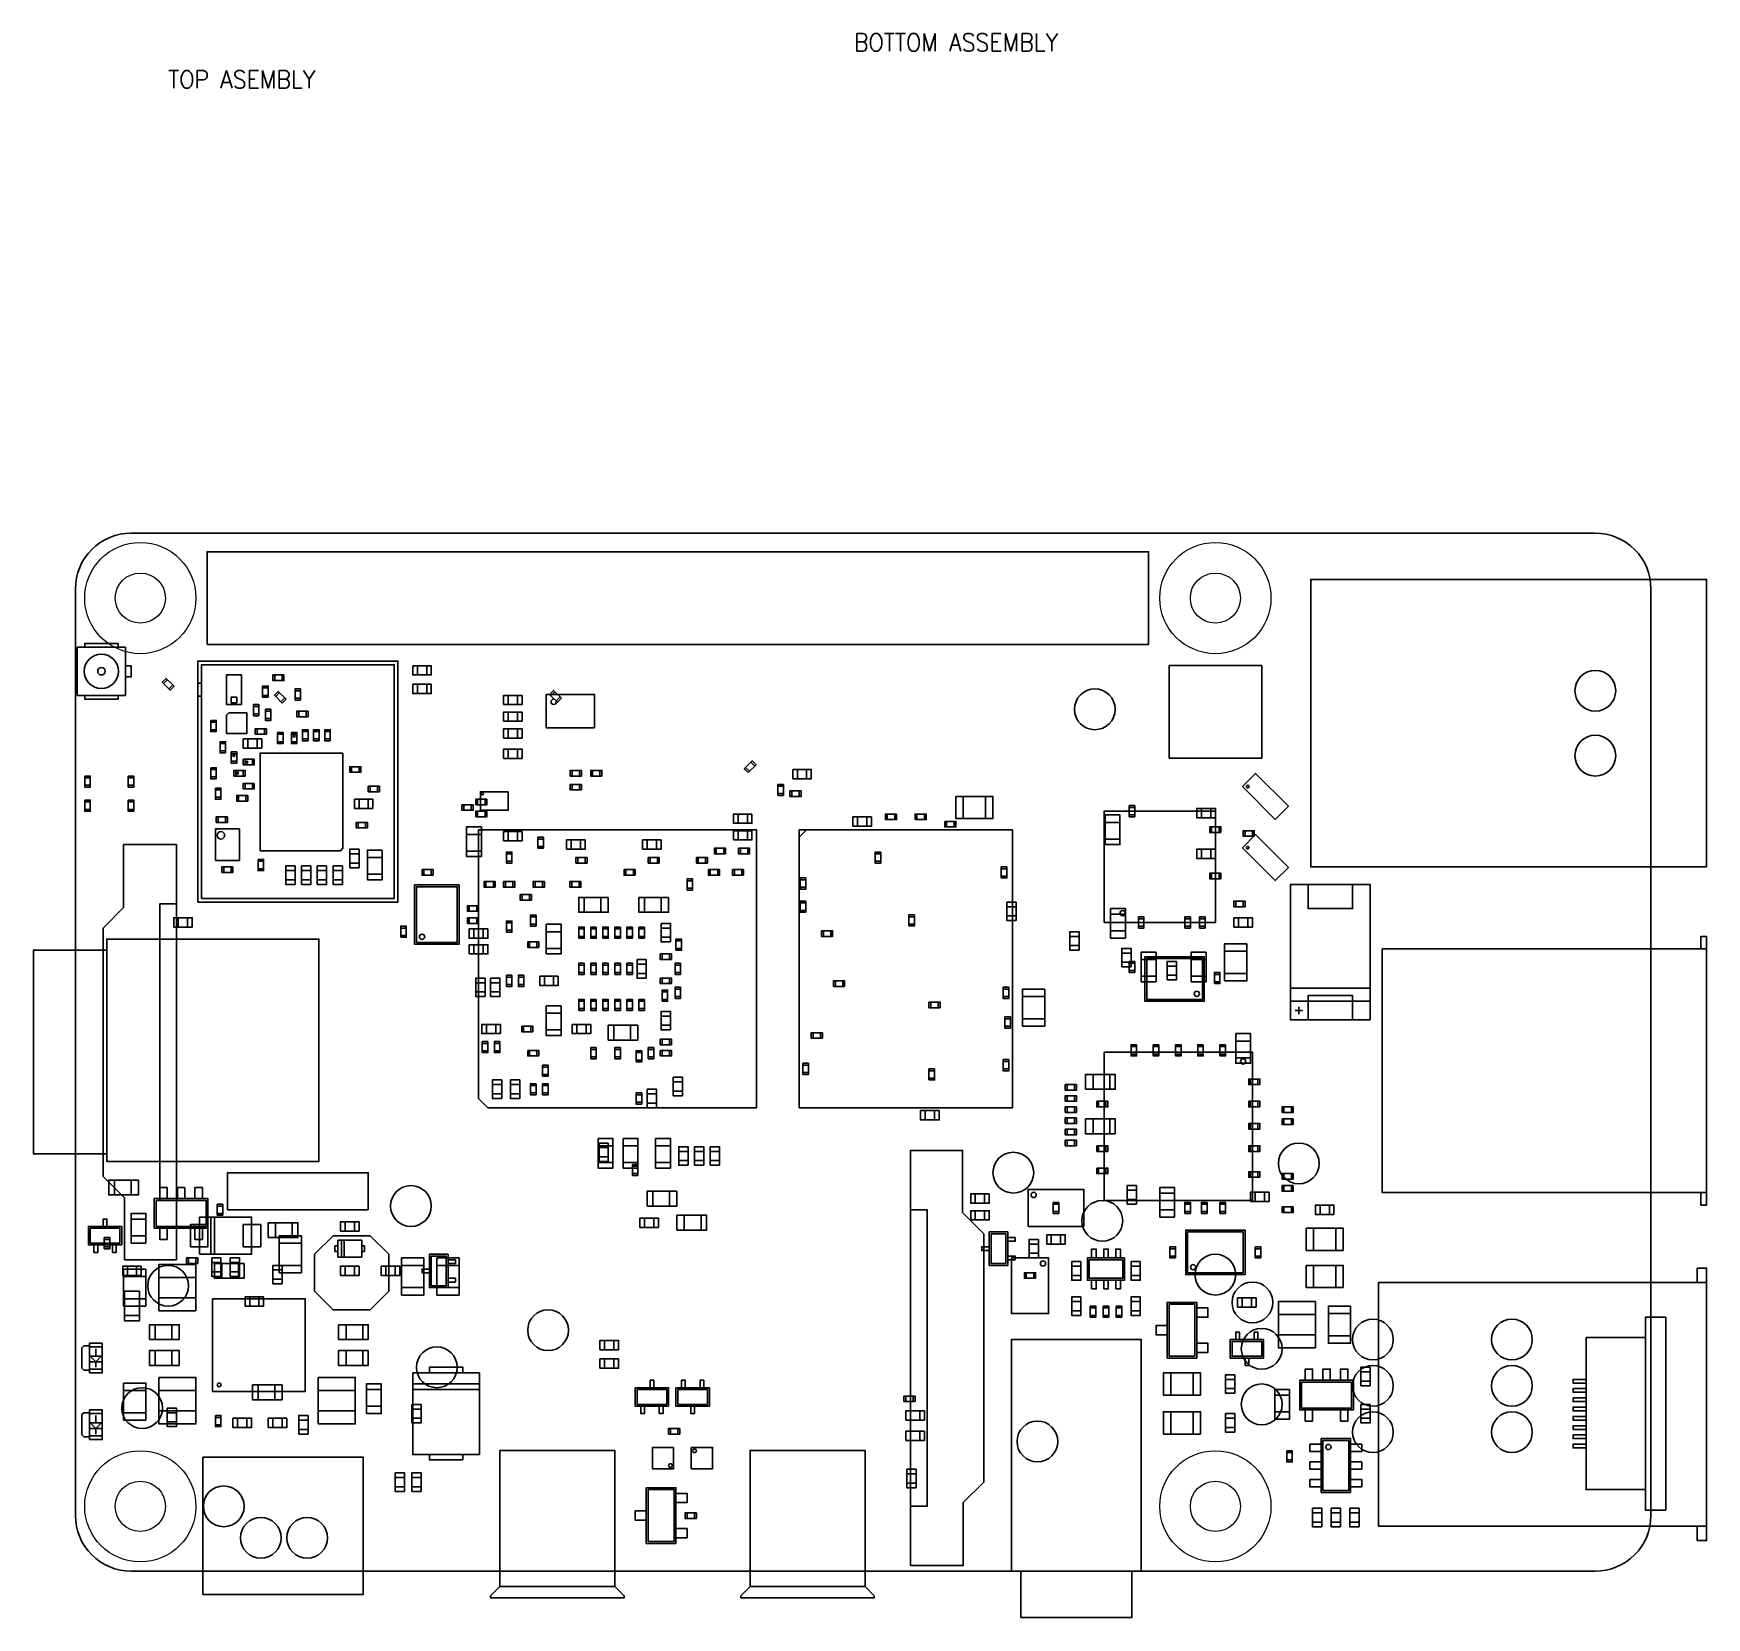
# Model space of a CAD drawing. Header units: millimetres. Extents: x -2.3 to 88, y -2.5 to 83.
import ezdxf

# ---------------------------------------------------------------- set-up
doc = ezdxf.new("R2010")
doc.units = ezdxf.units.MM
doc.layers.get('0').update_dxf_attribs({"lineweight": 0})
for name, color, linetype in [('BOARD_OUTLINE', 85, 'Continuous'), ('PARTS_BOTTOM', 12, 'Continuous'), ('PARTS_TOP', 111, 'Continuous')]:
    doc.layers.add(name, color=color, linetype=linetype)
doc.styles.get("Standard").update_dxf_attribs({"font": 'standard'})

msp = doc.modelspace()

# ---------------------------------------------------------------- texts
at = {"layer": 'PARTS_BOTTOM'}
msp.add_text('BOTTOM ASSEMBLY', height=0.96, dxfattribs=at).set_placement((42, 82))
at = {"layer": 'PARTS_TOP'}
msp.add_text('TOP ASEMBLY', height=0.96, dxfattribs=at).set_placement((5, 80))

# ---------------------------------------------------------------- linework, layer by layer
for centre, radius in [((3.5, 52.5), 3), ((61.5, 52.5), 3), ((3.5, 52.5), 1.35), ((61.5, 52.5), 1.35), ((3.5, 3.5), 3), ((61.5, 3.5), 3), ((3.5, 3.5), 1.35), ((61.5, 3.5), 1.35)]:
    msp.add_circle(centre, radius)
at = {"layer": 'BOARD_OUTLINE'}
msp.add_lwpolyline([(3, 0), (82, 0, 0.414214), (85, 3), (85, 53, 0.414214), (82, 56), (3, 56, 0.414214), (0, 53), (0, 3, 0.414214)], format="xyb", close=True, dxfattribs=at)
at = {"layer": 'PARTS_BOTTOM'}
for points in [[(83.1, 47.5, 1), (80.9, 47.5, 1), (83.1, 47.5, 1)], [(25.9414, 46.9, 1), (25.6586, 46.9, 1), (25.9414, 46.9, 1)], [(56.1, 46.5, 1), (53.9, 46.5, 1), (56.1, 46.5, 1)], [(83.1, 44, 1), (80.9, 44, 1), (83.1, 44, 1)], [(51.7, 21.5, 1), (49.5, 21.5, 1), (51.7, 21.5, 1)], [(67.1, 22, 1), (64.9, 22, 1), (67.1, 22, 1)], [(19.2, 19.7, 1), (17, 19.7, 1), (19.2, 19.7, 1)], [(56.5, 18.9, 1), (54.3, 18.9, 1), (56.5, 18.9, 1)], [(6.1, 15.4, 1), (3.9, 15.4, 1), (6.1, 15.4, 1)], [(62.6, 16, 1), (60.4, 16, 1), (62.6, 16, 1)], [(64.6, 14.5, 1), (62.4, 14.5, 1), (64.6, 14.5, 1)], [(26.6, 13, 1), (24.4, 13, 1), (26.6, 13, 1)], [(71.1, 12.5, 1), (68.9, 12.5, 1), (71.1, 12.5, 1)], [(78.6, 12.5, 1), (76.4, 12.5, 1), (78.6, 12.5, 1)], [(65.1, 12, 1), (62.9, 12, 1), (65.1, 12, 1)], [(20.6, 11, 1), (18.4, 11, 1), (20.6, 11, 1)], [(71.1, 10, 1), (68.9, 10, 1), (71.1, 10, 1)], [(78.6, 10, 1), (76.4, 10, 1), (78.6, 10, 1)], [(65.1, 9, 1), (62.9, 9, 1), (65.1, 9, 1)], [(4.7, 8.8, 1), (2.5, 8.8, 1), (4.7, 8.8, 1)], [(71.1, 7.5, 1), (68.9, 7.5, 1), (71.1, 7.5, 1)], [(78.6, 7.5, 1), (76.4, 7.5, 1), (78.6, 7.5, 1)], [(53, 7, 1), (50.8, 7, 1), (53, 7, 1)], [(9.1, 3.5, 1), (6.9, 3.5, 1), (9.1, 3.5, 1)], [(11.1, 1.8, 1), (8.9, 1.8, 1), (11.1, 1.8, 1)], [(13.6, 1.8, 1), (11.4, 1.8, 1), (13.6, 1.8, 1)]]:
    msp.add_lwpolyline(points, format="xyb", dxfattribs=at)
for points in [[(23.1, 46.75), (23.1, 47.25), (24.1, 47.25), (24.1, 46.75), (23.1, 46.75)], [(23.35, 47.25), (23.35, 46.75)], [(23.85, 47.25), (23.85, 46.75)], [(28, 47.3), (28, 45.5), (25.4, 45.5), (25.4, 47.3), (28, 47.3)], [(23.1, 45.85), (23.1, 46.35), (24.1, 46.35), (24.1, 45.85), (23.1, 45.85)], [(23.35, 46.35), (23.35, 45.85)], [(23.85, 46.35), (23.85, 45.85)], [(23.1, 44.95), (23.1, 45.45), (24.1, 45.45), (24.1, 44.95), (23.1, 44.95)], [(23.35, 45.45), (23.35, 44.95)], [(23.85, 45.45), (23.85, 44.95)], [(23.1, 43.85), (23.1, 44.35), (24.1, 44.35), (24.1, 43.85), (23.1, 43.85)], [(23.35, 44.35), (23.35, 43.85)], [(23.85, 44.35), (23.85, 43.85)], [(27.3, 42.9), (26.7, 42.9), (26.7, 43.2), (27.3, 43.2), (27.3, 42.9)], [(27.3, 42.15), (26.7, 42.15), (26.7, 42.45), (27.3, 42.45), (27.3, 42.15)], [(26.8, 43.2), (26.8, 42.9)], [(26.8, 42.45), (26.8, 42.15)], [(27.2, 42.9), (27.2, 43.2)], [(27.2, 42.15), (27.2, 42.45)], [(28.4, 42.9), (27.8, 42.9), (27.8, 43.2), (28.4, 43.2), (28.4, 42.9)], [(27.9, 43.2), (27.9, 42.9)], [(28.3, 42.9), (28.3, 43.2)], [(37.9, 41.85), (37.9, 42.45), (38.2, 42.45), (38.2, 41.85), (37.9, 41.85)], [(23.35, 42.05), (23.35, 41.05), (21.85, 41.05), (21.85, 42.05), (23.35, 42.05)], [(38.2, 42.35), (37.9, 42.35)], [(37.9, 41.95), (38.2, 41.95)], [(20.85, 41.35), (21.45, 41.35), (21.45, 41.05), (20.85, 41.05), (20.85, 41.35)], [(20.95, 41.35), (20.95, 41.05)], [(21.35, 41.05), (21.35, 41.35)], [(36.5, 40.85), (36.5, 40.35), (35.5, 40.35), (35.5, 40.85), (36.5, 40.85)], [(35.75, 40.35), (35.75, 40.85)], [(36.25, 40.35), (36.25, 40.85)], [(42.95, 40.7), (42.95, 40.2), (41.95, 40.2), (41.95, 40.7), (42.95, 40.7)], [(42.2, 40.2), (42.2, 40.7)], [(42.7, 40.2), (42.7, 40.7)], [(55.55, 40.8), (55.55, 39.2), (56.35, 39.2), (56.35, 40.8), (55.55, 40.8)], [(57.15, 41.3), (57.15, 40.7), (56.85, 40.7), (56.85, 41.3), (57.15, 41.3)], [(57.15, 41.2), (56.85, 41.2)], [(56.85, 40.8), (57.15, 40.8)], [(61.5, 41.15), (61.5, 40.65), (60.5, 40.65), (60.5, 41.15), (61.5, 41.15)], [(60.75, 40.65), (60.75, 41.15)], [(61.25, 40.65), (61.25, 41.15)], [(21.1, 40.15), (21.1, 38.55), (21.9, 38.55), (21.9, 40.15), (21.1, 40.15)], [(21.9, 39.75), (21.1, 39.75)], [(23.1, 39.4), (23.1, 39.9), (24.1, 39.9), (24.1, 39.4), (23.1, 39.4)], [(23.35, 39.9), (23.35, 39.4)], [(23.85, 39.9), (23.85, 39.4)], [(35.5, 39.45), (35.5, 39.95), (36.5, 39.95), (36.5, 39.45), (35.5, 39.45)], [(35.75, 39.95), (35.75, 39.45)], [(36.25, 39.95), (36.25, 39.45)], [(46.9, 40.45), (47.5, 40.45), (47.5, 40.15), (46.9, 40.15), (46.9, 40.45)], [(47, 40.45), (47, 40.15)], [(47.4, 40.15), (47.4, 40.45)], [(56.35, 40.4), (55.55, 40.4)], [(61.8, 39.85), (61.2, 39.85), (61.2, 40.15), (61.8, 40.15), (61.8, 39.85)], [(61.3, 40.15), (61.3, 39.85)], [(61.7, 39.85), (61.7, 40.15)], [(63.6, 39.65), (63, 39.65), (63, 39.95), (63.6, 39.95), (63.6, 39.65)], [(63.1, 39.95), (63.1, 39.65)], [(63.5, 39.65), (63.5, 39.95)], [(21.9, 38.85), (21.1, 38.85)], [(24.95, 39), (24.95, 39.6), (25.25, 39.6), (25.25, 39), (24.95, 39)], [(25.25, 39.5), (24.95, 39.5)], [(24.95, 39.1), (25.25, 39.1)], [(26.5, 38.95), (26.5, 39.45), (27.5, 39.45), (27.5, 38.95), (26.5, 38.95)], [(26.75, 39.45), (26.75, 38.95)], [(27.25, 39.45), (27.25, 38.95)], [(30.6, 38.95), (30.6, 39.45), (31.6, 39.45), (31.6, 38.95), (30.6, 38.95)], [(30.85, 39.45), (30.85, 38.95)], [(31.35, 39.45), (31.35, 38.95)], [(35.075, 38.7), (34.475, 38.7), (34.475, 39), (35.075, 39), (35.075, 38.7)], [(34.575, 39), (34.575, 38.7)], [(34.975, 38.7), (34.975, 39)], [(35.775, 39), (36.375, 39), (36.375, 38.7), (35.775, 38.7), (35.775, 39)], [(35.875, 39), (35.875, 38.7)], [(36.275, 38.7), (36.275, 39)], [(56.35, 39.5), (55.55, 39.5)], [(61.5, 38.95), (61.5, 38.45), (60.5, 38.45), (60.5, 38.95), (61.5, 38.95)], [(60.75, 38.45), (60.75, 38.95)], [(61.25, 38.45), (61.25, 38.95)], [(23.25, 38.2), (23.25, 38.8), (23.55, 38.8), (23.55, 38.2), (23.25, 38.2)], [(23.55, 38.7), (23.25, 38.7)], [(23.25, 38.3), (23.55, 38.3)], [(27, 38.5), (27.6, 38.5), (27.6, 38.2), (27, 38.2), (27, 38.5)], [(27.1, 38.5), (27.1, 38.2)], [(27.5, 38.2), (27.5, 38.5)], [(30.9, 38.5), (31.5, 38.5), (31.5, 38.2), (30.9, 38.2), (30.9, 38.5)], [(31, 38.5), (31, 38.2)], [(31.4, 38.2), (31.4, 38.5)], [(33.5, 38.5), (34.1, 38.5), (34.1, 38.2), (33.5, 38.2), (33.5, 38.5)], [(33.6, 38.5), (33.6, 38.2)], [(34, 38.2), (34, 38.5)], [(43.45, 38.8), (43.45, 38.2), (43.15, 38.2), (43.15, 38.8), (43.45, 38.8)], [(43.45, 38.7), (43.15, 38.7)], [(43.15, 38.3), (43.45, 38.3)], [(49.95, 37.4), (49.95, 38), (50.25, 38), (50.25, 37.4), (49.95, 37.4)], [(20.7, 33.825), (18.3, 33.825), (18.3, 37.025), (20.7, 37.025), (20.7, 33.825), (20.6, 33.825)], [(19.3, 37.55), (18.7, 37.55), (18.7, 37.85), (19.3, 37.85), (19.3, 37.55)], [(18.8, 37.85), (18.8, 37.55)], [(19.2, 37.55), (19.2, 37.85)], [(22.65, 36.9), (22.05, 36.9), (22.05, 37.2), (22.65, 37.2), (22.65, 36.9)], [(22.15, 37.2), (22.15, 36.9)], [(22.55, 36.9), (22.55, 37.2)], [(23.1, 37.2), (23.7, 37.2), (23.7, 36.9), (23.1, 36.9), (23.1, 37.2)], [(23.2, 37.2), (23.2, 36.9)], [(23.6, 36.9), (23.6, 37.2)], [(24.7, 37.2), (25.3, 37.2), (25.3, 36.9), (24.7, 36.9), (24.7, 37.2)], [(24.8, 37.2), (24.8, 36.9)], [(25.2, 36.9), (25.2, 37.2)], [(26.675, 37.2), (27.275, 37.2), (27.275, 36.9), (26.675, 36.9), (26.675, 37.2)], [(26.775, 37.2), (26.775, 36.9)], [(27.175, 36.9), (27.175, 37.2)], [(30.2, 37.55), (29.6, 37.55), (29.6, 37.85), (30.2, 37.85), (30.2, 37.55)], [(29.7, 37.85), (29.7, 37.55)], [(30.1, 37.55), (30.1, 37.85)], [(33.3, 37.35), (33.3, 36.75), (33, 36.75), (33, 37.35), (33.3, 37.35)], [(33.3, 37.25), (33, 37.25)], [(34.15, 37.85), (34.75, 37.85), (34.75, 37.55), (34.15, 37.55), (34.15, 37.85)], [(34.25, 37.85), (34.25, 37.55)], [(34.65, 37.55), (34.65, 37.85)], [(36.05, 37.55), (35.45, 37.55), (35.45, 37.85), (36.05, 37.85), (36.05, 37.55)], [(35.55, 37.85), (35.55, 37.55)], [(35.95, 37.55), (35.95, 37.85)], [(39.4, 37.4), (39.4, 36.8), (39.1, 36.8), (39.1, 37.4), (39.4, 37.4)], [(39.4, 37.3), (39.1, 37.3)], [(50.25, 37.9), (49.95, 37.9)], [(49.95, 37.5), (50.25, 37.5)], [(61.8, 37.35), (61.2, 37.35), (61.2, 37.65), (61.8, 37.65), (61.8, 37.35)], [(61.3, 37.65), (61.3, 37.35)], [(61.7, 37.35), (61.7, 37.65)], [(20.6, 33.925), (20.6, 36.925), (18.4, 36.925), (18.4, 33.925), (20.6, 33.925)], [(24, 36.5), (24.6, 36.5), (24.6, 36.2), (24, 36.2), (24, 36.5)], [(24.1, 36.5), (24.1, 36.2)], [(24.5, 36.2), (24.5, 36.5)], [(28.75, 36.35), (27.15, 36.35), (27.15, 35.55), (28.75, 35.55), (28.75, 36.35)], [(27.45, 35.55), (27.45, 36.35)], [(28.35, 35.55), (28.35, 36.35)], [(32, 36.35), (30.4, 36.35), (30.4, 35.55), (32, 35.55), (32, 36.35)], [(30.7, 35.55), (30.7, 36.35)], [(31.6, 35.55), (31.6, 36.35)], [(33, 36.85), (33.3, 36.85)], [(39.1, 36.9), (39.4, 36.9)], [(39.4, 36.15), (39.4, 35.55), (39.1, 35.55), (39.1, 36.15), (39.4, 36.15)], [(5.3, 34.75), (5.3, 35.25), (6.3, 35.25), (6.3, 34.75), (5.3, 34.75)], [(5.55, 35.25), (5.55, 34.75)], [(6.05, 35.25), (6.05, 34.75)], [(21.75, 35.6), (21.15, 35.6), (21.15, 35.9), (21.75, 35.9), (21.75, 35.6)], [(21.75, 34.95), (21.15, 34.95), (21.15, 35.25), (21.75, 35.25), (21.75, 34.95)], [(21.25, 35.9), (21.25, 35.6)], [(21.25, 35.25), (21.25, 34.95)], [(21.65, 35.6), (21.65, 35.9)], [(21.65, 34.95), (21.65, 35.25)], [(24.85, 35.4), (24.85, 34.8), (24.55, 34.8), (24.55, 35.4), (24.85, 35.4)], [(24.85, 35.3), (24.55, 35.3)], [(39.4, 36.05), (39.1, 36.05)], [(39.1, 35.65), (39.4, 35.65)], [(44.96, 34.81), (44.96, 35.41), (45.26, 35.41), (45.26, 34.81), (44.96, 34.81)], [(45.26, 35.31), (44.96, 35.31)], [(50.25, 36.1), (50.75, 36.1), (50.75, 35.1), (50.25, 35.1), (50.25, 36.1)], [(50.75, 35.85), (50.25, 35.85)], [(50.75, 35.35), (50.25, 35.35)], [(56.65, 34.15), (56.65, 35.75), (55.85, 35.75), (55.85, 34.15), (56.65, 34.15)], [(55.85, 35.45), (56.65, 35.45)], [(57.35, 34.7), (57.35, 35.3), (57.65, 35.3), (57.65, 34.7), (57.35, 34.7)], [(59.85, 34.7), (59.85, 35.3), (60.15, 35.3), (60.15, 34.7), (59.85, 34.7)], [(60.65, 34.7), (60.65, 35.3), (60.95, 35.3), (60.95, 34.7), (60.65, 34.7)], [(17.55, 34.2), (17.55, 34.8), (17.85, 34.8), (17.85, 34.2), (17.55, 34.2)], [(17.85, 34.7), (17.55, 34.7)], [(22.25, 34.65), (22.25, 34.15), (21.25, 34.15), (21.25, 34.65), (22.25, 34.65)], [(21.5, 34.15), (21.5, 34.65)], [(22, 34.15), (22, 34.65)], [(23.25, 34.475), (23.25, 35.075), (23.55, 35.075), (23.55, 34.475), (23.25, 34.475)], [(23.55, 34.975), (23.25, 34.975)], [(23.25, 34.575), (23.55, 34.575)], [(24.55, 34.9), (24.85, 34.9)], [(25.4, 34.9), (25.4, 33.3), (26.2, 33.3), (26.2, 34.9), (25.4, 34.9)], [(26.2, 34.5), (25.4, 34.5)], [(27.15, 34.15), (27.15, 34.75), (27.45, 34.75), (27.45, 34.15), (27.15, 34.15)], [(27.45, 34.65), (27.15, 34.65)], [(28.1, 34.75), (28.1, 34.15), (27.8, 34.15), (27.8, 34.75), (28.1, 34.75)], [(28.1, 34.65), (27.8, 34.65)], [(28.45, 34.15), (28.45, 34.75), (28.75, 34.75), (28.75, 34.15), (28.45, 34.15)], [(28.75, 34.65), (28.45, 34.65)], [(29.4, 34.75), (29.4, 34.15), (29.1, 34.15), (29.1, 34.75), (29.4, 34.75)], [(29.4, 34.65), (29.1, 34.65)], [(30.05, 34.75), (30.05, 34.15), (29.75, 34.15), (29.75, 34.75), (30.05, 34.75)], [(30.05, 34.65), (29.75, 34.65)], [(30.4, 34.15), (30.4, 34.75), (30.7, 34.75), (30.7, 34.15), (30.4, 34.15)], [(30.7, 34.65), (30.4, 34.65)], [(31.6, 34.95), (32.1, 34.95), (32.1, 33.95), (31.6, 33.95), (31.6, 34.95)], [(32.1, 34.7), (31.6, 34.7)], [(40.25, 34.55), (40.85, 34.55), (40.85, 34.25), (40.25, 34.25), (40.25, 34.55)], [(40.35, 34.55), (40.35, 34.25)], [(40.75, 34.25), (40.75, 34.55)], [(44.96, 34.91), (45.26, 34.91)], [(54.15, 33.5), (53.65, 33.5), (53.65, 34.5), (54.15, 34.5), (54.15, 33.5)], [(55.85, 34.55), (56.65, 34.55)], [(57.65, 35.2), (57.35, 35.2)], [(57.35, 34.8), (57.65, 34.8)], [(60.15, 35.2), (59.85, 35.2)], [(59.85, 34.8), (60.15, 34.8)], [(60.95, 35.2), (60.65, 35.2)], [(60.65, 34.8), (60.95, 34.8)], [(1.685, 22.51), (-2.265, 22.51), (-2.265, 33.51), (1.685, 33.51)], [(1.685, 22.11), (1.685, 34.1), (13.135, 34.1), (13.135, 22.11), (1.685, 22.11)], [(17.55, 34.3), (17.85, 34.3)], [(21.25, 33.3), (21.25, 33.8), (22.25, 33.8), (22.25, 33.3), (21.25, 33.3)], [(21.5, 33.8), (21.5, 33.3)], [(22, 33.8), (22, 33.3)], [(24.4, 33.95), (25, 33.95), (25, 33.65), (24.4, 33.65), (24.4, 33.95)], [(24.5, 33.95), (24.5, 33.65)], [(24.9, 33.65), (24.9, 33.95)], [(26.2, 33.6), (25.4, 33.6)], [(27.15, 34.25), (27.45, 34.25)], [(27.8, 34.25), (28.1, 34.25)], [(28.45, 34.25), (28.75, 34.25)], [(29.1, 34.25), (29.4, 34.25)], [(29.75, 34.25), (30.05, 34.25)], [(30.4, 34.25), (30.7, 34.25)], [(32.1, 34.2), (31.6, 34.2)], [(32.4, 33.5), (32.4, 34.1), (32.7, 34.1), (32.7, 33.5), (32.4, 33.5)], [(32.7, 34), (32.4, 34)], [(32.4, 33.6), (32.7, 33.6)], [(53.65, 34.25), (54.15, 34.25)], [(53.65, 33.75), (54.15, 33.75)], [(27.45, 32.8), (27.45, 32.2), (27.15, 32.2), (27.15, 32.8), (27.45, 32.8)], [(27.45, 32.7), (27.15, 32.7)], [(27.8, 32.2), (27.8, 32.8), (28.1, 32.8), (28.1, 32.2), (27.8, 32.2)], [(28.1, 32.7), (27.8, 32.7)], [(28.75, 32.8), (28.75, 32.2), (28.45, 32.2), (28.45, 32.8), (28.75, 32.8)], [(28.75, 32.7), (28.45, 32.7)], [(29.1, 32.2), (29.1, 32.8), (29.4, 32.8), (29.4, 32.2), (29.1, 32.2)], [(29.4, 32.7), (29.1, 32.7)], [(30.05, 32.8), (30.05, 32.2), (29.75, 32.2), (29.75, 32.8), (30.05, 32.8)], [(30.05, 32.7), (29.75, 32.7)], [(30.3, 33), (30.8, 33), (30.8, 32), (30.3, 32), (30.3, 33)], [(30.8, 32.75), (30.3, 32.75)], [(32.15, 33), (31.55, 33), (31.55, 33.3), (32.15, 33.3), (32.15, 33)], [(31.65, 33.3), (31.65, 33)], [(32.05, 33), (32.05, 33.3)], [(32.65, 32.8), (32.65, 32.2), (32.35, 32.2), (32.35, 32.8), (32.65, 32.8)], [(32.65, 32.7), (32.35, 32.7)], [(57.15, 32.9), (57.15, 32.3), (56.85, 32.3), (56.85, 32.9), (57.15, 32.9)], [(57.15, 32.8), (56.85, 32.8)], [(60.9, 33.15), (60.9, 30.75), (57.7, 30.75), (57.7, 33.15), (60.9, 33.15), (60.9, 33.05)], [(60.8, 33.05), (57.8, 33.05), (57.8, 30.85), (60.8, 30.85), (60.8, 33.05)], [(22.1, 31), (21.6, 31), (21.6, 32), (22.1, 32), (22.1, 31)], [(21.6, 31.75), (22.1, 31.75)], [(22.4, 32), (22.9, 32), (22.9, 31), (22.4, 31), (22.4, 32)], [(22.9, 31.75), (22.4, 31.75)], [(23.55, 32.15), (23.55, 31.55), (23.25, 31.55), (23.25, 32.15), (23.55, 32.15)], [(23.55, 32.05), (23.25, 32.05)], [(23.25, 31.65), (23.55, 31.65)], [(24.2, 32.15), (24.2, 31.55), (23.9, 31.55), (23.9, 32.15), (24.2, 32.15)], [(24.2, 32.05), (23.9, 32.05)], [(23.9, 31.65), (24.2, 31.65)], [(26.05, 32.1), (26.05, 31.6), (25.05, 31.6), (25.05, 32.1), (26.05, 32.1)], [(25.3, 31.6), (25.3, 32.1)], [(25.8, 31.6), (25.8, 32.1)], [(27.15, 32.3), (27.45, 32.3)], [(27.8, 32.3), (28.1, 32.3)], [(28.45, 32.3), (28.75, 32.3)], [(29.1, 32.3), (29.4, 32.3)], [(29.75, 32.3), (30.05, 32.3)], [(30.8, 32.25), (30.3, 32.25)], [(31.55, 32), (32.15, 32), (32.15, 31.7), (31.55, 31.7), (31.55, 32)], [(31.65, 32), (31.65, 31.7)], [(32.05, 31.7), (32.05, 32)], [(32.35, 32.3), (32.65, 32.3)], [(41.5, 31.55), (40.9, 31.55), (40.9, 31.85), (41.5, 31.85), (41.5, 31.55)], [(41, 31.85), (41, 31.55)], [(41.4, 31.55), (41.4, 31.85)], [(56.85, 32.4), (57.15, 32.4)], [(61.45, 31.7), (61.45, 32.3), (61.75, 32.3), (61.75, 31.7), (61.45, 31.7)], [(61.75, 32.2), (61.45, 32.2)], [(61.45, 31.8), (61.75, 31.8)], [(21.6, 31.25), (22.1, 31.25)], [(22.9, 31.25), (22.4, 31.25)], [(27.15, 30.25), (27.15, 30.85), (27.45, 30.85), (27.45, 30.25), (27.15, 30.25)], [(27.45, 30.75), (27.15, 30.75)], [(28.1, 30.85), (28.1, 30.25), (27.8, 30.25), (27.8, 30.85), (28.1, 30.85)], [(28.1, 30.75), (27.8, 30.75)], [(28.45, 30.25), (28.45, 30.85), (28.75, 30.85), (28.75, 30.25), (28.45, 30.25)], [(28.75, 30.75), (28.45, 30.75)], [(29.4, 30.85), (29.4, 30.25), (29.1, 30.25), (29.1, 30.85), (29.4, 30.85)], [(29.4, 30.75), (29.1, 30.75)], [(29.75, 30.25), (29.75, 30.85), (30.05, 30.85), (30.05, 30.25), (29.75, 30.25)], [(30.05, 30.75), (29.75, 30.75)], [(30.7, 30.85), (30.7, 30.25), (30.4, 30.25), (30.4, 30.85), (30.7, 30.85)], [(30.7, 30.75), (30.4, 30.75)], [(31.65, 30.75), (31.65, 31.35), (31.95, 31.35), (31.95, 30.75), (31.65, 30.75)], [(31.95, 31.25), (31.65, 31.25)], [(31.65, 30.85), (31.95, 30.85)], [(32.35, 30.9), (32.35, 31.5), (32.65, 31.5), (32.65, 30.9), (32.35, 30.9)], [(32.65, 31.4), (32.35, 31.4)], [(32.35, 31), (32.65, 31)], [(46.05, 30.7), (46.65, 30.7), (46.65, 30.4), (46.05, 30.4), (46.05, 30.7)], [(46.15, 30.7), (46.15, 30.4)], [(46.55, 30.4), (46.55, 30.7)], [(50.35, 31.5), (50.35, 30.9), (50.05, 30.9), (50.05, 31.5), (50.35, 31.5)], [(50.35, 31.4), (50.05, 31.4)], [(50.05, 31), (50.35, 31)], [(25.4, 30.5), (25.4, 28.9), (26.2, 28.9), (26.2, 30.5), (25.4, 30.5)], [(26.2, 30.1), (25.4, 30.1)], [(27.15, 30.35), (27.45, 30.35)], [(27.8, 30.35), (28.1, 30.35)], [(28.45, 30.35), (28.75, 30.35)], [(29.1, 30.35), (29.4, 30.35)], [(29.75, 30.35), (30.05, 30.35)], [(30.4, 30.35), (30.7, 30.35)], [(32.1, 29.2), (31.6, 29.2), (31.6, 30.2), (32.1, 30.2), (32.1, 29.2)], [(31.6, 29.95), (32.1, 29.95)], [(50.15, 29.3), (50.15, 29.9), (50.45, 29.9), (50.45, 29.3), (50.15, 29.3)], [(50.45, 29.8), (50.15, 29.8)], [(22.925, 29.5), (22.925, 29), (21.925, 29), (21.925, 29.5), (22.925, 29.5)], [(22.175, 29), (22.175, 29.5)], [(22.675, 29), (22.675, 29.5)], [(24.075, 29.4), (24.675, 29.4), (24.675, 29.1), (24.075, 29.1), (24.075, 29.4)], [(24.175, 29.4), (24.175, 29.1)], [(24.575, 29.1), (24.575, 29.4)], [(26.2, 29.2), (25.4, 29.2)], [(27.8, 29.5), (27.8, 29), (26.8, 29), (26.8, 29.5), (27.8, 29.5)], [(27.05, 29), (27.05, 29.5)], [(27.55, 29), (27.55, 29.5)], [(30.35, 29.45), (28.75, 29.45), (28.75, 28.65), (30.35, 28.65), (30.35, 29.45)], [(29.05, 28.65), (29.05, 29.45)], [(29.95, 28.65), (29.95, 29.45)], [(31.6, 29.45), (32.1, 29.45)], [(40.3, 28.75), (39.7, 28.75), (39.7, 29.05), (40.3, 29.05), (40.3, 28.75)], [(39.8, 29.05), (39.8, 28.75)], [(40.2, 28.75), (40.2, 29.05)], [(50.15, 29.4), (50.45, 29.4)], [(62.6, 29), (62.6, 27.4), (63.4, 27.4), (63.4, 29), (62.6, 29)], [(22.25, 28.575), (22.25, 27.975), (21.95, 27.975), (21.95, 28.575), (22.25, 28.575)], [(22.25, 28.475), (21.95, 28.475)], [(21.95, 28.075), (22.25, 28.075)], [(22.9, 28.575), (22.9, 27.975), (22.6, 27.975), (22.6, 28.575), (22.9, 28.575)], [(22.9, 28.475), (22.6, 28.475)], [(22.6, 28.075), (22.9, 28.075)], [(24.4, 28.1), (25, 28.1), (25, 27.8), (24.4, 27.8), (24.4, 28.1)], [(24.5, 28.1), (24.5, 27.8)], [(24.9, 27.8), (24.9, 28.1)], [(27.8, 27.65), (27.8, 28.25), (28.1, 28.25), (28.1, 27.65), (27.8, 27.65)], [(28.1, 28.15), (27.8, 28.15)], [(29.1, 27.65), (29.1, 28.25), (29.4, 28.25), (29.4, 27.65), (29.1, 27.65)], [(29.4, 28.15), (29.1, 28.15)], [(30.25, 27.475), (30.25, 28.075), (30.55, 28.075), (30.55, 27.475), (30.25, 27.475)], [(30.9, 27.65), (30.9, 28.25), (31.2, 28.25), (31.2, 27.65), (30.9, 27.65)], [(31.2, 28.15), (30.9, 28.15)], [(32.15, 28.4), (31.55, 28.4), (31.55, 28.7), (32.15, 28.7), (32.15, 28.4)], [(31.55, 28.1), (32.15, 28.1), (32.15, 27.8), (31.55, 27.8), (31.55, 28.1)], [(31.65, 28.7), (31.65, 28.4)], [(31.65, 28.1), (31.65, 27.8)], [(32.05, 28.4), (32.05, 28.7)], [(32.05, 27.8), (32.05, 28.1)], [(57.25, 28.4), (57.25, 27.8), (56.95, 27.8), (56.95, 28.4), (57.25, 28.4)], [(57.25, 28.3), (56.95, 28.3)], [(58.45, 28.4), (58.45, 27.8), (58.15, 27.8), (58.15, 28.4), (58.45, 28.4)], [(58.45, 28.3), (58.15, 28.3)], [(59.65, 28.4), (59.65, 27.8), (59.35, 27.8), (59.35, 28.4), (59.65, 28.4)], [(59.65, 28.3), (59.35, 28.3)], [(60.85, 28.4), (60.85, 27.8), (60.55, 27.8), (60.55, 28.4), (60.85, 28.4)], [(60.85, 28.3), (60.55, 28.3)], [(62.05, 28.4), (62.05, 27.8), (61.75, 27.8), (61.75, 28.4), (62.05, 28.4)], [(62.05, 28.3), (61.75, 28.3)], [(63.4, 28.6), (62.6, 28.6)], [(25.2, 26.7), (25.2, 27.3), (25.5, 27.3), (25.5, 26.7), (25.2, 26.7)], [(25.5, 27.2), (25.2, 27.2)], [(27.8, 27.75), (28.1, 27.75)], [(29.1, 27.75), (29.4, 27.75)], [(30.55, 27.975), (30.25, 27.975)], [(30.25, 27.575), (30.55, 27.575)], [(30.9, 27.75), (31.2, 27.75)], [(39.55, 27.4), (39.55, 26.8), (39.25, 26.8), (39.25, 27.4), (39.55, 27.4)], [(39.55, 27.3), (39.25, 27.3)], [(46.05, 26.5), (46.05, 27.1), (46.35, 27.1), (46.35, 26.5), (46.05, 26.5)], [(50.35, 27.6), (50.35, 27), (50.05, 27), (50.05, 27.6), (50.35, 27.6)], [(50.35, 27.5), (50.05, 27.5)], [(50.05, 27.1), (50.35, 27.1)], [(56.95, 27.9), (57.25, 27.9)], [(58.15, 27.9), (58.45, 27.9)], [(59.35, 27.9), (59.65, 27.9)], [(60.55, 27.9), (60.85, 27.9)], [(61.75, 27.9), (62.05, 27.9)], [(63.4, 27.7), (62.6, 27.7)], [(23, 25.5), (22.5, 25.5), (22.5, 26.5), (23, 26.5), (23, 25.5)], [(22.5, 26.25), (23, 26.25)], [(23.475, 26.5), (23.975, 26.5), (23.975, 25.5), (23.475, 25.5), (23.475, 26.5)], [(23.975, 26.25), (23.475, 26.25)], [(24.85, 26.3), (24.85, 25.7), (24.55, 25.7), (24.55, 26.3), (24.85, 26.3)], [(24.85, 26.2), (24.55, 26.2)], [(25.2, 26.8), (25.5, 26.8)], [(25.5, 26.3), (25.5, 25.7), (25.2, 25.7), (25.2, 26.3), (25.5, 26.3)], [(25.5, 26.2), (25.2, 26.2)], [(32.25, 26.65), (32.75, 26.65), (32.75, 25.65), (32.25, 25.65), (32.25, 26.65)], [(32.75, 26.4), (32.25, 26.4)], [(39.25, 26.9), (39.55, 26.9)], [(46.35, 27), (46.05, 27)], [(46.05, 26.6), (46.35, 26.6)], [(54.5, 26), (56.1, 26), (56.1, 26.8), (54.5, 26.8), (54.5, 26)], [(54.9, 26.8), (54.9, 26)], [(55.8, 26.8), (55.8, 26)], [(63.9, 26.25), (63.3, 26.25), (63.3, 26.55), (63.9, 26.55), (63.9, 26.25)], [(63.4, 26.55), (63.4, 26.25)], [(63.8, 26.25), (63.8, 26.55)], [(22.5, 25.75), (23, 25.75)], [(23.975, 25.75), (23.475, 25.75)], [(24.55, 25.8), (24.85, 25.8)], [(25.2, 25.8), (25.5, 25.8)], [(30.55, 25.8), (30.55, 25.2), (30.25, 25.2), (30.25, 25.8), (30.55, 25.8)], [(30.55, 25.7), (30.25, 25.7)], [(30.25, 25.3), (30.55, 25.3)], [(30.85, 26), (31.35, 26), (31.35, 25), (30.85, 25), (30.85, 26)], [(31.35, 25.75), (30.85, 25.75)], [(32.75, 25.9), (32.25, 25.9)], [(55.1, 25.35), (55.7, 25.35), (55.7, 25.05), (55.1, 25.05), (55.1, 25.35)], [(55.2, 25.35), (55.2, 25.05)], [(55.6, 25.05), (55.6, 25.35)], [(63.9, 25.05), (63.3, 25.05), (63.3, 25.35), (63.9, 25.35), (63.9, 25.05)], [(63.4, 25.35), (63.4, 25.05)], [(63.8, 25.05), (63.8, 25.35)], [(31.35, 25.25), (30.85, 25.25)], [(46.6, 24.85), (46.6, 24.35), (45.6, 24.35), (45.6, 24.85), (46.6, 24.85)], [(45.85, 24.35), (45.85, 24.85)], [(46.35, 24.35), (46.35, 24.85)], [(54.5, 23.6), (56.1, 23.6), (56.1, 24.4), (54.5, 24.4), (54.5, 23.6)], [(54.9, 24.4), (54.9, 23.6)], [(55.8, 24.4), (55.8, 23.6)], [(63.9, 23.85), (63.3, 23.85), (63.3, 24.15), (63.9, 24.15), (63.9, 23.85)], [(63.4, 24.15), (63.4, 23.85)], [(63.8, 23.85), (63.8, 24.15)], [(28.2, 23.35), (28.2, 21.75), (29, 21.75), (29, 23.35), (28.2, 23.35)], [(29, 22.95), (28.2, 22.95)], [(29.55, 23.35), (29.55, 21.75), (30.35, 21.75), (30.35, 23.35), (29.55, 23.35)], [(30.35, 22.95), (29.55, 22.95)], [(31.3, 23.35), (31.3, 21.75), (32.1, 21.75), (32.1, 23.35), (31.3, 23.35)], [(32.1, 22.95), (31.3, 22.95)], [(33.05, 21.9), (32.55, 21.9), (32.55, 22.9), (33.05, 22.9), (33.05, 21.9)], [(32.55, 22.65), (33.05, 22.65)], [(33.9, 21.9), (33.4, 21.9), (33.4, 22.9), (33.9, 22.9), (33.9, 21.9)], [(33.4, 22.65), (33.9, 22.65)], [(34.75, 21.9), (34.25, 21.9), (34.25, 22.9), (34.75, 22.9), (34.75, 21.9)], [(34.25, 22.65), (34.75, 22.65)], [(55.1, 22.95), (55.7, 22.95), (55.7, 22.65), (55.1, 22.65), (55.1, 22.95)], [(55.2, 22.95), (55.2, 22.65)], [(55.6, 22.65), (55.6, 22.95)], [(63.9, 22.65), (63.3, 22.65), (63.3, 22.95), (63.9, 22.95), (63.9, 22.65)], [(63.4, 22.95), (63.4, 22.65)], [(63.8, 22.65), (63.8, 22.95)], [(29, 22.05), (28.2, 22.05)], [(30.35, 22.05), (29.55, 22.05)], [(32.1, 22.05), (31.3, 22.05)], [(32.55, 22.15), (33.05, 22.15)], [(33.4, 22.15), (33.9, 22.15)], [(34.25, 22.15), (34.75, 22.15)], [(55.1, 21.75), (55.7, 21.75), (55.7, 21.45), (55.1, 21.45), (55.1, 21.75)], [(55.2, 21.75), (55.2, 21.45)], [(55.6, 21.45), (55.6, 21.75)], [(3.4, 21.1), (1.8, 21.1), (1.8, 20.3), (3.4, 20.3), (3.4, 21.1)], [(2.1, 20.3), (2.1, 21.1)], [(3, 20.3), (3, 21.1)], [(57.25, 19.8), (56.75, 19.8), (56.75, 20.8), (57.25, 20.8), (57.25, 19.8)], [(63.9, 21.25), (63.3, 21.25), (63.3, 21.55), (63.9, 21.55), (63.9, 21.25)], [(63.4, 21.55), (63.4, 21.25)], [(63.8, 21.25), (63.8, 21.55)], [(4.25, 20.1), (7.15, 20.1), (7.15, 18.5), (4.25, 18.5), (4.25, 20.1)], [(4.35, 20), (7.05, 20), (7.05, 18.6), (4.35, 18.6), (4.35, 20)], [(4.55, 20.1), (4.55, 20.7), (4.95, 20.7), (4.95, 20.1)], [(5.5, 20.1), (5.5, 20.7), (5.9, 20.7), (5.9, 20.1)], [(6.45, 20.1), (6.45, 20.7), (6.85, 20.7), (6.85, 20.1)], [(32.45, 20.5), (30.85, 20.5), (30.85, 19.7), (32.45, 19.7), (32.45, 20.5)], [(31.15, 19.7), (31.15, 20.5)], [(32.05, 19.7), (32.05, 20.5)], [(49.3, 20.35), (49.3, 19.85), (48.3, 19.85), (48.3, 20.35), (49.3, 20.35)], [(48.55, 19.85), (48.55, 20.35)], [(49.05, 19.85), (49.05, 20.35)], [(53.05, 19.9), (53.05, 19.3), (52.75, 19.3), (52.75, 19.9), (53.05, 19.9)], [(56.75, 20.55), (57.25, 20.55)], [(56.75, 20.05), (57.25, 20.05)], [(59.3, 19.1001), (59.3, 20.6999), (58.5, 20.6999), (58.5, 19.1001), (59.3, 19.1001)], [(58.5, 20.4), (59.3, 20.4)], [(59.85, 19.3), (59.85, 19.9), (60.15, 19.9), (60.15, 19.3), (59.85, 19.3)], [(60.75, 19.3), (60.75, 19.9), (61.05, 19.9), (61.05, 19.3), (60.75, 19.3)], [(61.75, 19.3), (61.75, 19.9), (62.05, 19.9), (62.05, 19.3), (61.75, 19.3)], [(64.4, 20.45), (64.4, 19.95), (63.4, 19.95), (63.4, 20.45), (64.4, 20.45)], [(63.65, 19.95), (63.65, 20.45)], [(64.15, 19.95), (64.15, 20.45)], [(1.7, 18.6), (1.7, 19), (1.5, 19), (1.5, 18.6)], [(3.8, 17.7), (3.8, 19.3), (3, 19.3), (3, 17.7), (3.8, 17.7)], [(3, 19), (3.8, 19)], [(7.65, 19.2), (7.65, 19.8), (7.95, 19.8), (7.95, 19.2), (7.65, 19.2)], [(7.95, 19.7), (7.65, 19.7)], [(7.65, 19.3), (7.95, 19.3)], [(31.45, 19.05), (31.45, 18.55), (30.45, 18.55), (30.45, 19.05), (31.45, 19.05)], [(30.7, 18.55), (30.7, 19.05)], [(31.2, 18.55), (31.2, 19.05)], [(32.45, 18.4), (34.05, 18.4), (34.05, 19.2), (32.45, 19.2), (32.45, 18.4)], [(32.85, 19.2), (32.85, 18.4)], [(33.75, 19.2), (33.75, 18.4)], [(48.3, 18.95), (48.3, 19.45), (49.3, 19.45), (49.3, 18.95), (48.3, 18.95)], [(48.55, 19.45), (48.55, 18.95)], [(49.05, 19.45), (49.05, 18.95)], [(53.05, 19.8), (52.75, 19.8)], [(52.75, 19.4), (53.05, 19.4)], [(58.5, 19.5), (59.3, 19.5)], [(60.15, 19.8), (59.85, 19.8)], [(59.85, 19.4), (60.15, 19.4)], [(61.05, 19.8), (60.75, 19.8)], [(60.75, 19.4), (61.05, 19.4)], [(62.05, 19.8), (61.75, 19.8)], [(61.75, 19.4), (62.05, 19.4)], [(2.5, 17.6), (2.5, 18.6), (0.7, 18.6), (0.7, 17.6), (2.5, 17.6)], [(2.4, 17.7), (2.4, 18.5), (0.8, 18.5), (0.8, 17.7), (2.4, 17.7)], [(3, 18.1), (3.8, 18.1)], [(4.55, 18.5), (4.55, 17.9), (4.95, 17.9), (4.95, 18.5)], [(6.45, 18.5), (6.45, 17.9), (6.85, 17.9), (6.85, 18.5)], [(10.4, 18), (12, 18), (12, 18.8), (10.4, 18.8), (10.4, 18)], [(10.8, 18.8), (10.8, 18)], [(11.7, 18.8), (11.7, 18)], [(15.3, 18.85), (15.3, 18.35), (14.3, 18.35), (14.3, 18.85), (15.3, 18.85)], [(14.55, 18.35), (14.55, 18.85)], [(15.05, 18.35), (15.05, 18.85)], [(50.3, 18.3), (49.3, 18.3), (49.3, 16.5), (50.3, 16.5), (50.3, 18.3)], [(50.2, 18.2), (49.4, 18.2), (49.4, 16.6), (50.2, 16.6), (50.2, 18.2)], [(2.2, 17.6), (2.2, 17.2), (2, 17.2), (2, 17.6), (1.2, 17.6), (1.2, 17.2), (1, 17.2), (1, 17.6)], [(14.15, 17.25), (14, 17.25), (14, 17.55), (14.15, 17.55)], [(14.15, 17.85), (15.45, 17.85), (15.45, 16.95), (14.15, 16.95), (14.15, 17.85)], [(15.45, 17.25), (15.6, 17.25), (15.6, 17.55), (15.45, 17.55)], [(49.3, 17.5), (48.9, 17.5), (48.9, 17.3), (49.3, 17.3)], [(50.3, 18), (50.7, 18), (50.7, 17.8), (50.3, 17.8), (50.3, 17), (50.7, 17), (50.7, 16.8), (50.3, 16.8)], [(51.95, 16.9), (51.45, 16.9), (51.45, 17.9), (51.95, 17.9), (51.95, 16.9)], [(51.45, 17.65), (51.95, 17.65)], [(3.55, 16.45), (3.55, 15.95), (2.55, 15.95), (2.55, 16.45), (3.55, 16.45)], [(2.8, 15.95), (2.8, 16.45)], [(3.3, 15.95), (3.3, 16.45)], [(6.6, 16.6), (6, 16.6), (6, 16.9), (6.6, 16.9), (6.6, 16.6)], [(6.1, 16.9), (6.1, 16.6)], [(6.5, 16.6), (6.5, 16.9)], [(7.35, 16.9), (7.85, 16.9), (7.85, 15.9), (7.35, 15.9), (7.35, 16.9)], [(7.85, 16.65), (7.35, 16.65)], [(8.35, 16.9), (8.85, 16.9), (8.85, 15.9), (8.35, 15.9), (8.35, 16.9)], [(8.85, 16.65), (8.35, 16.65)], [(11.15, 15.5), (10.65, 15.5), (10.65, 16.5), (11.15, 16.5), (11.15, 15.5)], [(10.65, 16.25), (11.15, 16.25)], [(14.3, 15.95), (14.3, 16.45), (15.3, 16.45), (15.3, 15.95), (14.3, 15.95)], [(14.55, 16.45), (14.55, 15.95)], [(15.05, 16.45), (15.05, 15.95)], [(16.5, 15.95), (16.5, 16.45), (17.5, 16.45), (17.5, 15.95), (16.5, 15.95)], [(16.75, 16.45), (16.75, 15.95)], [(17.25, 16.45), (17.25, 15.95)], [(19.1, 16.3001), (18.7, 16.3), (18.7, 16.1), (19.1, 16.0999)], [(20.1, 17.0999), (19.1, 17.0999), (19.1, 15.3001), (20.1, 15.3001), (20.1, 17.0999)], [(20, 16.9999), (19.2, 16.9999), (19.2, 15.4001), (20, 15.4001), (20, 16.9999)], [(20.1, 16.8), (20.5, 16.8001), (20.5, 16.5999), (20.1, 16.6), (20.1, 15.8), (20.5, 15.8001), (20.5, 15.5999), (20.1, 15.6)], [(51.45, 17.15), (51.95, 17.15)], [(7.85, 16.15), (7.35, 16.15)], [(8.85, 16.15), (8.35, 16.15)], [(10.65, 15.75), (11.15, 15.75)], [(51.8, 15.8), (51.2, 15.8), (51.2, 16.1), (51.8, 16.1), (51.8, 15.8)], [(51.3, 16.1), (51.3, 15.8)], [(51.7, 15.8), (51.7, 16.1)], [(2.65, 15.1), (2.65, 13.5), (3.45, 13.5), (3.45, 15.1), (2.65, 15.1)], [(3.45, 14.7), (2.65, 14.7)], [(9.15, 14.3), (9.15, 14.8), (10.15, 14.8), (10.15, 14.3), (9.15, 14.3)], [(9.4, 14.8), (9.4, 14.3)], [(9.9, 14.8), (9.9, 14.3)], [(3.45, 13.8), (2.65, 13.8)], [(85.8, 13.7), (85.8, 3.3), (84.7, 3.3), (84.7, 4.4), (81.5, 4.4), (81.5, 12.6), (84.7, 12.6), (84.7, 13.7), (85.8, 13.7)], [(28.3, 11.95), (28.3, 12.45), (29.3, 12.45), (29.3, 11.95), (28.3, 11.95)], [(28.55, 12.45), (28.55, 11.95)], [(29.05, 12.45), (29.05, 11.95)], [(84.7, 12.6), (84.7, 4.4)], [(28.3, 10.95), (28.3, 11.45), (29.3, 11.45), (29.3, 10.95), (28.3, 10.95)], [(28.55, 11.45), (28.55, 10.95)], [(29.05, 11.45), (29.05, 10.95)], [(11.15, 10.05), (9.55, 10.05), (9.55, 9.25), (11.15, 9.25), (11.15, 10.05)], [(9.85, 9.25), (9.85, 10.05)], [(10.75, 9.25), (10.75, 10.05)], [(31.2, 9.9), (31.2, 10.3), (31, 10.3), (31, 9.9)], [(32.7, 9.9), (32.6999, 10.3), (32.9001, 10.3), (32.9, 9.9), (33.7, 9.9), (33.6999, 10.3), (33.9001, 10.3), (33.9, 9.9)], [(81.5, 10.35), (80.8, 10.35), (80.8, 10.15), (81.5, 10.15)], [(32, 8.9), (32, 9.9), (30.2, 9.9), (30.2, 8.9), (32, 8.9)], [(31.9, 9), (31.9, 9.8), (30.3, 9.8), (30.3, 9), (31.9, 9)], [(32.4001, 9.9), (32.4001, 8.9), (34.1999, 8.9), (34.1999, 9.9), (32.4001, 9.9)], [(32.5001, 9.8), (32.5001, 9), (34.0999, 9), (34.0999, 9.8), (32.5001, 9.8)], [(45.3, 9.15), (44.7, 9.15), (44.7, 9.45), (45.3, 9.45), (45.3, 9.15)], [(44.8, 9.45), (44.8, 9.15)], [(45.2, 9.15), (45.2, 9.45)], [(81.5, 9.85), (80.8, 9.85), (80.8, 9.65), (81.5, 9.65)], [(81.5, 9.35), (80.8, 9.35), (80.8, 9.15), (81.5, 9.15)], [(4.95, 8.8), (5.45, 8.8), (5.45, 7.8), (4.95, 7.8), (4.95, 8.8)], [(5.45, 8.55), (4.95, 8.55)], [(18.15, 9), (18.65, 9), (18.65, 8), (18.15, 8), (18.15, 9)], [(18.65, 8.75), (18.15, 8.75)], [(18.65, 8.25), (18.15, 8.25)], [(31.7, 8.9), (31.7, 8.5), (31.5, 8.5), (31.5, 8.9), (30.7, 8.9), (30.7, 8.5), (30.5, 8.5), (30.5, 8.9)], [(33.1999, 8.9), (33.2, 8.5), (33.4, 8.5), (33.4001, 8.9)], [(44.8, 8.15), (44.8, 8.65), (45.8, 8.65), (45.8, 8.15), (44.8, 8.15)], [(45.05, 8.65), (45.05, 8.15)], [(45.55, 8.65), (45.55, 8.15)], [(81.5, 8.85), (80.8, 8.85), (80.8, 8.65), (81.5, 8.65)], [(81.5, 8.35), (80.8, 8.35), (80.8, 8.15), (81.5, 8.15)], [(5.45, 8.05), (4.95, 8.05)], [(44.8, 7.05), (44.8, 7.55), (45.8, 7.55), (45.8, 7.05), (44.8, 7.05)], [(45.05, 7.55), (45.05, 7.05)], [(45.55, 7.55), (45.55, 7.05)], [(81.5, 7.85), (80.8, 7.85), (80.8, 7.65), (81.5, 7.65)], [(81.5, 7.35), (80.8, 7.35), (80.8, 7.15), (81.5, 7.15)], [(81.5, 6.85), (80.8, 6.85), (80.8, 6.65), (81.5, 6.65)], [(45.35, 4.5), (44.85, 4.5), (44.85, 5.5), (45.35, 5.5), (45.35, 4.5)], [(17.75, 4.3), (17.25, 4.3), (17.25, 5.3), (17.75, 5.3), (17.75, 4.3)], [(17.25, 5.05), (17.75, 5.05)], [(17.25, 4.55), (17.75, 4.55)], [(18.15, 5.3), (18.65, 5.3), (18.65, 4.3), (18.15, 4.3), (18.15, 5.3)], [(18.65, 5.05), (18.15, 5.05)], [(18.65, 4.55), (18.15, 4.55)], [(44.85, 5.25), (45.35, 5.25)], [(44.85, 4.75), (45.35, 4.75)]]:
    msp.add_lwpolyline(points, dxfattribs=at)
for points in [[(22.0207, 41.95, 1), (21.8793, 41.95, 1)], [(18.8414, 34.225, 1), (18.5586, 34.225, 1)], [(60.6414, 31.15, 1), (60.3586, 31.15, 1)]]:
    msp.add_lwpolyline(points, format="xyb", close=True, dxfattribs=at)
msp.add_lwpolyline([(14.35, 16.95), (14.35, 17.85), (14.5, 17.85), (14.5, 16.95)], close=True, dxfattribs=at)
at = {"layer": 'PARTS_TOP'}
for points in [[(7.1, 50), (57.9, 50), (57.9, 55), (7.1, 55), (7.1, 50)], [(88, 37.995), (88, 53.505), (66.65, 53.505), (66.65, 37.995), (88, 37.995)], [(2.7, 47.25), (2.7, 49.85), (0.1, 49.85), (0.1, 47.25), (2.7, 47.25)], [(0.5, 49.85), (0.5, 50.05), (2.3, 50.05), (2.3, 49.85)], [(2.7, 48.85), (3, 48.85), (3, 48.25), (2.7, 48.25)], [(6.6, 36.1), (17.4, 36.1), (17.4, 49.1), (6.6, 49.1), (6.6, 36.1)], [(6.8, 36.3), (17.2, 36.3), (17.2, 48.9), (6.8, 48.9), (6.8, 36.3)], [(18.2, 48.85), (18.2, 48.35), (19.2, 48.35), (19.2, 48.85), (18.2, 48.85)], [(18.45, 48.35), (18.45, 48.85)], [(18.95, 48.35), (18.95, 48.85)], [(59, 43.86), (64, 43.86), (64, 48.86), (59, 48.86), (59, 43.86)], [(4.6818, 47.9561), (5.1061, 47.5318), (5.3182, 47.7439), (4.8939, 48.1682), (4.6818, 47.9561)], [(4.7525, 47.8854), (4.9646, 48.0975)], [(6.6, 47.9), (6.8, 47.9)], [(8.95, 48.35), (8.15, 48.35), (8.15, 46.75), (8.95, 46.75), (8.95, 48.35)], [(11.25, 48.35), (10.65, 48.35), (10.65, 48.05), (11.25, 48.05), (11.25, 48.35)], [(10.75, 48.05), (10.75, 48.35)], [(11.15, 48.35), (11.15, 48.05)], [(18.2, 47.85), (18.2, 47.35), (19.2, 47.35), (19.2, 47.85), (18.2, 47.85)], [(18.45, 47.35), (18.45, 47.85)], [(18.95, 47.35), (18.95, 47.85)], [(2.3, 47.25), (2.3, 47.05), (0.5, 47.05), (0.5, 47.25)], [(5.2475, 47.8146), (5.0354, 47.6025)], [(6.6, 47.2), (6.8, 47.2)], [(10.4, 47.15), (10.4, 47.75), (10.1, 47.75), (10.1, 47.15), (10.4, 47.15)], [(10.1, 47.65), (10.4, 47.65)], [(10.4, 47.25), (10.1, 47.25)], [(11.3682, 47.0439), (10.9439, 47.4682), (10.7318, 47.2561), (11.1561, 46.8318), (11.3682, 47.0439)], [(10.8025, 47.1854), (11.0146, 47.3975)], [(11.2975, 47.1146), (11.0854, 46.9025)], [(12.15, 47), (12.15, 47.6), (11.85, 47.6), (11.85, 47), (12.15, 47)], [(11.85, 47.5), (12.15, 47.5)], [(12.15, 47.1), (11.85, 47.1)], [(26.2182, 47.0939), (25.7939, 47.5182), (25.5818, 47.3061), (26.0061, 46.8818), (26.2182, 47.0939)], [(25.6525, 47.2354), (25.8646, 47.4475)], [(26.1475, 47.1646), (25.9354, 46.9525)], [(8.15, 46.175), (8.275, 46.3), (9.25, 46.3), (9.25, 45.2), (8.15, 45.2), (8.15, 46.175)], [(9.9, 46.15), (9.9, 46.75), (9.6, 46.75), (9.6, 46.15), (9.9, 46.15)], [(9.6, 46.65), (9.9, 46.65)], [(9.9, 46.25), (9.6, 46.25)], [(10.25, 46.5), (10.25, 45.9), (10.55, 45.9), (10.55, 46.5), (10.25, 46.5)], [(10.25, 46.4), (10.55, 46.4)], [(11.95, 46.1), (12.55, 46.1), (12.55, 46.4), (11.95, 46.4), (11.95, 46.1)], [(12.05, 46.1), (12.05, 46.4)], [(12.45, 46.4), (12.45, 46.1)], [(7.3, 45.9), (7.3, 45.3), (7.6, 45.3), (7.6, 45.9), (7.3, 45.9)], [(7.3, 45.8), (7.6, 45.8)], [(7.6, 45.4), (7.3, 45.4)], [(9.7, 45.15), (10.3, 45.15), (10.3, 45.45), (9.7, 45.45), (9.7, 45.15)], [(9.8, 45.15), (9.8, 45.45)], [(10.2, 45.45), (10.2, 45.15)], [(10.55, 46), (10.25, 46)], [(10.9, 45.25), (10.9, 44.65), (11.2, 44.65), (11.2, 45.25), (10.9, 45.25)], [(10.9, 45.15), (11.2, 45.15)], [(11.65, 45.25), (11.65, 44.65), (11.95, 44.65), (11.95, 45.25), (11.65, 45.25)], [(11.65, 45.15), (11.95, 45.15)], [(12.55, 44.8), (12.55, 45.4), (12.25, 45.4), (12.25, 44.8), (12.55, 44.8)], [(12.25, 45.3), (12.55, 45.3)], [(13.15, 44.8), (13.15, 45.4), (12.85, 45.4), (12.85, 44.8), (13.15, 44.8)], [(12.85, 45.3), (13.15, 45.3)], [(13.75, 44.8), (13.75, 45.4), (13.45, 45.4), (13.45, 44.8), (13.75, 44.8)], [(13.45, 45.3), (13.75, 45.3)], [(8.1, 44.15), (8.1, 44.75), (7.8, 44.75), (7.8, 44.15), (8.1, 44.15)], [(7.8, 44.65), (8.1, 44.65)], [(8.1, 44.25), (7.8, 44.25)], [(10.05, 44.4), (10.05, 44.9), (9.05, 44.9), (9.05, 44.4), (10.05, 44.4)], [(9.3, 44.9), (9.3, 44.4)], [(9.8, 44.9), (9.8, 44.4)], [(11.2, 44.75), (10.9, 44.75)], [(11.95, 44.75), (11.65, 44.75)], [(12.55, 44.9), (12.25, 44.9)], [(13.15, 44.9), (12.85, 44.9)], [(13.75, 44.9), (13.45, 44.9)], [(7.3, 43.35), (7.3, 42.75), (7.6, 42.75), (7.6, 43.35), (7.3, 43.35)], [(8.4, 44.2), (8.4, 43.6), (8.7, 43.6), (8.7, 44.2), (8.4, 44.2)], [(8.4, 44.1), (8.7, 44.1)], [(8.7, 43.7), (8.4, 43.7)], [(9.05, 43.5), (9.65, 43.5), (9.65, 43.8), (9.05, 43.8), (9.05, 43.5)], [(9.15, 43.5), (9.15, 43.8)], [(9.55, 43.8), (9.55, 43.5)], [(14.435, 44.135), (9.965, 44.135), (9.965, 38.865), (14.3004, 38.865), (14.435, 38.9996), (14.435, 44.135)], [(14.8, 43.1), (15.4, 43.1), (15.4, 43.4), (14.8, 43.4), (14.8, 43.1)], [(14.9, 43.1), (14.9, 43.4)], [(15.3, 43.4), (15.3, 43.1)], [(36.2939, 43.0818), (36.7182, 43.5061), (36.5061, 43.7182), (36.0818, 43.2939), (36.2939, 43.0818)], [(36.3646, 43.1525), (36.1525, 43.3646)], [(36.4354, 43.6475), (36.6475, 43.4354)], [(0.5, 42.9), (0.5, 42.3), (0.8, 42.3), (0.8, 42.9), (0.5, 42.9)], [(0.5, 42.8), (0.8, 42.8)], [(2.85, 42.9), (2.85, 42.3), (3.15, 42.3), (3.15, 42.9), (2.85, 42.9)], [(2.85, 42.8), (3.15, 42.8)], [(7.3, 43.25), (7.6, 43.25)], [(7.6, 42.85), (7.3, 42.85)], [(8.55, 42.9), (9.15, 42.9), (9.15, 43.2), (8.55, 43.2), (8.55, 42.9)], [(8.65, 42.9), (8.65, 43.2)], [(9.05, 43.2), (9.05, 42.9)], [(9.65, 42.5), (9.05, 42.5), (9.05, 42.2), (9.65, 42.2), (9.65, 42.5)], [(9.15, 42.2), (9.15, 42.5)], [(9.55, 42.5), (9.55, 42.2)], [(38.7, 43.25), (38.7, 42.75), (39.7, 42.75), (39.7, 43.25), (38.7, 43.25)], [(38.95, 42.75), (38.95, 43.25)], [(39.45, 42.75), (39.45, 43.25)], [(62.9626, 42.3303), (64.7303, 40.5626), (65.4374, 41.2697), (63.6697, 43.0374), (62.9626, 42.3303)], [(0.8, 42.4), (0.5, 42.4)], [(0.5, 41.6), (0.5, 41), (0.8, 41), (0.8, 41.6), (0.5, 41.6)], [(3.15, 42.4), (2.85, 42.4)], [(2.85, 41.6), (2.85, 41), (3.15, 41), (3.15, 41.6), (2.85, 41.6)], [(7.55, 42.25), (7.55, 41.65), (7.85, 41.65), (7.85, 42.25), (7.55, 42.25)], [(7.55, 42.15), (7.85, 42.15)], [(7.85, 41.75), (7.55, 41.75)], [(9.3, 41.85), (8.7, 41.85), (8.7, 41.55), (9.3, 41.55), (9.3, 41.85)], [(8.8, 41.55), (8.8, 41.85)], [(9.2, 41.85), (9.2, 41.55)], [(15.05, 41.65), (15.05, 41.15), (16.05, 41.15), (16.05, 41.65), (15.05, 41.65)], [(15.3, 41.15), (15.3, 41.65)], [(15.8, 42.05), (16.4, 42.05), (16.4, 42.35), (15.8, 42.35), (15.8, 42.05)], [(15.8, 41.15), (15.8, 41.65)], [(15.9, 42.05), (15.9, 42.35)], [(16.3, 42.35), (16.3, 42.05)], [(22.2, 41.65), (21.6, 41.65), (21.6, 41.35), (22.2, 41.35), (22.2, 41.65)], [(21.7, 41.35), (21.7, 41.65)], [(22.1, 41.65), (22.1, 41.35)], [(38.55, 41.8), (39.15, 41.8), (39.15, 42.1), (38.55, 42.1), (38.55, 41.8)], [(38.65, 41.8), (38.65, 42.1)], [(39.05, 42.1), (39.05, 41.8)], [(47.5, 41.8), (47.5, 40.6), (49.5, 40.6), (49.5, 41.8), (47.5, 41.8)], [(47.9, 41.8), (47.9, 40.6)], [(49.1, 41.8), (49.1, 40.6)], [(0.5, 41.5), (0.8, 41.5)], [(0.8, 41.1), (0.5, 41.1)], [(2.85, 41.5), (3.15, 41.5)], [(3.15, 41.1), (2.85, 41.1)], [(8.2, 40.7), (7.6, 40.7), (7.6, 40.4), (8.2, 40.4), (8.2, 40.7)], [(7.7, 40.4), (7.7, 40.7)], [(8.1, 40.7), (8.1, 40.4)], [(22.2, 41), (21.6, 41), (21.6, 40.7), (22.2, 40.7), (22.2, 41)], [(21.7, 40.7), (21.7, 41)], [(22.1, 41), (22.1, 40.7)], [(44.3, 40.85), (43.7, 40.85), (43.7, 40.55), (44.3, 40.55), (44.3, 40.85)], [(43.8, 40.55), (43.8, 40.85)], [(44.2, 40.85), (44.2, 40.55)], [(45.3, 40.55), (45.9, 40.55), (45.9, 40.85), (45.3, 40.85), (45.3, 40.55)], [(45.4, 40.55), (45.4, 40.85)], [(45.8, 40.85), (45.8, 40.55)], [(55.5, 35), (55.5, 41), (61.5, 41), (61.5, 35), (55.5, 35)], [(7.55, 38.35), (8.85, 38.35), (8.85, 40.05), (7.55, 40.05), (7.55, 38.35)], [(15.15, 40.1), (15.75, 40.1), (15.75, 40.4), (15.15, 40.4), (15.15, 40.1)], [(15.25, 40.1), (15.25, 40.4)], [(15.65, 40.4), (15.65, 40.1)], [(36.75, 25), (36.75, 40), (21.75, 40), (21.75, 25.506), (22.256, 25), (36.75, 25)], [(39.05, 40), (39.05, 39.6), (39.45, 40), (39.05, 40)], [(39.05, 25), (50.55, 25), (50.55, 40), (39.05, 40), (39.05, 25)], [(62.9626, 39.0303), (64.7303, 37.2626), (65.4374, 37.9697), (63.6697, 39.7374), (62.9626, 39.0303)], [(5.45, 39.2), (2.6, 39.2), (2.6, 35.8), (1.5, 34.7), (1.5, 21.3), (2.65, 20.15), (2.65, 16.8), (5.45, 16.8), (5.45, 39.2)], [(14.8, 37.95), (15.3, 37.95), (15.3, 38.95), (14.8, 38.95), (14.8, 37.95)], [(16.55, 38.9), (16.55, 37.3), (15.75, 37.3), (15.75, 38.9), (16.55, 38.9)], [(8.5, 38), (7.9, 38), (7.9, 37.7), (8.5, 37.7), (8.5, 38)], [(8, 37.7), (8, 38)], [(8.4, 38), (8.4, 37.7)], [(9.85, 38.4), (9.85, 37.8), (10.15, 37.8), (10.15, 38.4), (9.85, 38.4)], [(9.85, 38.3), (10.15, 38.3)], [(11.85, 38.05), (11.35, 38.05), (11.35, 37.05), (11.85, 37.05), (11.85, 38.05)], [(12.7, 38.05), (12.2, 38.05), (12.2, 37.05), (12.7, 37.05), (12.7, 38.05)], [(13.55, 38.05), (13.05, 38.05), (13.05, 37.05), (13.55, 37.05), (13.55, 38.05)], [(14.4, 38.05), (13.9, 38.05), (13.9, 37.05), (14.4, 37.05), (14.4, 38.05)], [(15.3, 38.7), (14.8, 38.7)], [(15.3, 38.2), (14.8, 38.2)], [(15.75, 38.5), (16.55, 38.5)], [(10.15, 37.9), (9.85, 37.9)], [(11.35, 37.8), (11.85, 37.8)], [(11.35, 37.3), (11.85, 37.3)], [(12.2, 37.8), (12.7, 37.8)], [(12.2, 37.3), (12.7, 37.3)], [(13.05, 37.8), (13.55, 37.8)], [(13.05, 37.3), (13.55, 37.3)], [(13.9, 37.8), (14.4, 37.8)], [(13.9, 37.3), (14.4, 37.3)], [(15.75, 37.6), (16.55, 37.6)], [(69.85, 29.75), (69.85, 37.05), (65.55, 37.05), (65.55, 29.75), (69.85, 29.75)], [(68.9, 37.05), (68.9, 35.75), (66.5, 35.75), (66.5, 37.05)], [(62.5, 35.85), (63.1, 35.85), (63.1, 36.15), (62.5, 36.15), (62.5, 35.85)], [(62.6, 35.85), (62.6, 36.15)], [(63, 36.15), (63, 35.85)], [(5.45, 36), (4.55, 36), (4.55, 20), (5.45, 20)], [(62.5, 35.25), (62.5, 34.75), (63.5, 34.75), (63.5, 35.25), (62.5, 35.25)], [(62.75, 34.75), (62.75, 35.25)], [(63.25, 34.75), (63.25, 35.25)], [(56.45, 32.6), (56.95, 32.6), (56.95, 33.6), (56.45, 33.6), (56.45, 32.6)], [(58.3, 33.4), (58.3, 31.8), (57.5, 31.8), (57.5, 33.4), (58.3, 33.4)], [(61, 33.4), (61, 31.8), (60.2, 31.8), (60.2, 33.4), (61, 33.4)], [(63.2001, 33.85), (61.9999, 33.85), (61.9999, 31.85), (63.2001, 31.85), (63.2001, 33.85)], [(63.2, 33.45), (62, 33.45)], [(88, 33.57), (88, 20.43), (70.5, 20.43), (70.5, 33.57), (88, 33.57), (88, 34.25), (87.7, 34.25), (87.7, 33.57)], [(56.95, 33.35), (56.45, 33.35)], [(56.95, 32.85), (56.45, 32.85)], [(57.5, 33), (58.3, 33)], [(58.9, 31.9), (59.4, 31.9), (59.4, 32.9), (58.9, 32.9), (58.9, 31.9)], [(59.4, 32.65), (58.9, 32.65)], [(60.2, 33), (61, 33)], [(57.5, 32.1), (58.3, 32.1)], [(59.4, 32.15), (58.9, 32.15)], [(60.2, 32.1), (61, 32.1)], [(63.2, 32.25), (62, 32.25)], [(52.3, 31.4), (51.1, 31.4), (51.1, 29.4), (52.3, 29.4), (52.3, 31.4)], [(52.3, 31), (51.1, 31)], [(68.9, 29.75), (68.9, 31.05), (66.5, 31.05), (66.5, 29.75)], [(52.3, 29.8), (51.1, 29.8)], [(65.85, 30.25), (65.8, 30.25)], [(65.85, 30.25), (66.2, 30.25)], [(66, 30.05), (66, 30.45)], [(63.5, 28), (55.5, 28), (55.5, 20), (63.5, 20), (63.5, 28)], [(53.4, 25.95), (54, 25.95), (54, 26.25), (53.4, 26.25), (53.4, 25.95)], [(53.5, 25.95), (53.5, 26.25)], [(53.9, 26.25), (53.9, 25.95)], [(53.4, 25.35), (54, 25.35), (54, 25.65), (53.4, 25.65), (53.4, 25.35)], [(53.5, 25.35), (53.5, 25.65)], [(53.9, 25.65), (53.9, 25.35)], [(53.4, 24.75), (54, 24.75), (54, 25.05), (53.4, 25.05), (53.4, 24.75)], [(53.4, 24.15), (54, 24.15), (54, 24.45), (53.4, 24.45), (53.4, 24.15)], [(53.5, 24.75), (53.5, 25.05)], [(53.5, 24.15), (53.5, 24.45)], [(53.9, 25.05), (53.9, 24.75)], [(53.9, 24.45), (53.9, 24.15)], [(65.7, 25.05), (65.1, 25.05), (65.1, 24.75), (65.7, 24.75), (65.7, 25.05)], [(65.7, 24.4), (65.1, 24.4), (65.1, 24.1), (65.7, 24.1), (65.7, 24.4)], [(65.2, 24.75), (65.2, 25.05)], [(65.2, 24.1), (65.2, 24.4)], [(65.6, 25.05), (65.6, 24.75)], [(65.6, 24.4), (65.6, 24.1)], [(53.4, 23.55), (54, 23.55), (54, 23.85), (53.4, 23.85), (53.4, 23.55)], [(53.5, 23.55), (53.5, 23.85)], [(53.9, 23.85), (53.9, 23.55)], [(28.75, 23.1), (28.25, 23.1), (28.25, 22.1), (28.75, 22.1), (28.75, 23.1)], [(28.25, 22.85), (28.75, 22.85)], [(45.05, 0.3), (47.9, 0.3), (47.9, 3.7), (49, 4.8), (49, 18.2), (47.85, 19.35), (47.85, 22.7), (45.05, 22.7), (45.05, 0.3)], [(53.4, 22.95), (54, 22.95), (54, 23.25), (53.4, 23.25), (53.4, 22.95)], [(53.5, 22.95), (53.5, 23.25)], [(53.9, 23.25), (53.9, 22.95)], [(28.25, 22.35), (28.75, 22.35)], [(30.05, 21.95), (30.05, 21.35), (30.35, 21.35), (30.35, 21.95), (30.05, 21.95)], [(30.05, 21.85), (30.35, 21.85)], [(15.8, 19.5), (8.2, 19.5), (8.2, 21.5), (15.8, 21.5), (15.8, 19.5)], [(30.35, 21.45), (30.05, 21.45)], [(65.7, 21.45), (65.1, 21.45), (65.1, 21.15), (65.7, 21.15), (65.7, 21.45)], [(65.7, 20.8), (65.1, 20.8), (65.1, 20.5), (65.7, 20.5), (65.7, 20.8)], [(65.2, 21.15), (65.2, 21.45)], [(65.2, 20.5), (65.2, 20.8)], [(65.6, 21.45), (65.6, 21.15)], [(65.6, 20.8), (65.6, 20.5)], [(51.4, 18.6), (54.4, 18.6), (54.4, 20.6), (51.4, 20.6), (51.4, 18.6)], [(88, 20.43), (88, 19.75), (87.7, 19.75), (87.7, 20.43)], [(6.7, 17.1), (9.5, 17.1), (9.5, 19.1), (6.7, 19.1), (6.7, 17.1)], [(45.05, 3.5), (45.95, 3.5), (45.95, 19.5), (45.05, 19.5)], [(65.1, 19.35), (65.7, 19.35), (65.7, 19.65), (65.1, 19.65), (65.1, 19.35)], [(65.2, 19.35), (65.2, 19.65)], [(65.6, 19.65), (65.6, 19.35)], [(67.9, 19.25), (67.9, 19.75), (66.9, 19.75), (66.9, 19.25), (67.9, 19.25)], [(67.15, 19.75), (67.15, 19.25)], [(67.65, 19.75), (67.65, 19.25)], [(6.2, 17.5), (7.15, 17.5), (7.15, 18.7), (6.2, 18.7), (6.2, 17.5)], [(10, 17.5), (9.05, 17.5), (9.05, 18.7), (10, 18.7), (10, 17.5)], [(12.2, 18.1), (11, 18.1), (11, 16.1), (12.2, 16.1), (12.2, 18.1)], [(12.9, 15.1), (12.9, 17.1), (13.9, 18.1), (15.9, 18.1), (16.9, 17.1), (16.9, 15.1), (15.9, 14.1), (13.9, 14.1), (12.9, 15.1)], [(52.4, 18.15), (52.4, 17.65), (53.4, 17.65), (53.4, 18.15), (52.4, 18.15)], [(52.65, 17.65), (52.65, 18.15)], [(53.15, 17.65), (53.15, 18.15)], [(59.9, 18.4), (59.9, 16), (63.1, 16), (63.1, 18.4), (59.9, 18.4), (59.9, 18.3)], [(60, 18.3), (63, 18.3), (63, 16.1), (60, 16.1), (60, 18.3)], [(68.4, 17.3), (68.4, 18.5), (66.4, 18.5), (66.4, 17.3), (68.4, 17.3)], [(66.8, 17.3), (66.8, 18.5)], [(68, 17.3), (68, 18.5)], [(1.85, 17.4), (1.85, 18), (1.55, 18), (1.55, 17.4), (1.85, 17.4)], [(1.55, 17.9), (1.85, 17.9)], [(1.85, 17.5), (1.55, 17.5)], [(12.2, 17.7), (11, 17.7)], [(55.075, 16.9), (55.075, 17.375), (54.825, 17.375), (54.825, 16.9)], [(55.725, 16.9), (55.725, 17.375), (55.475, 17.375), (55.475, 16.9)], [(56.375, 16.9), (56.375, 17.375), (56.125, 17.375), (56.125, 16.9)], [(59.35, 16.9), (59.35, 17.5), (59.05, 17.5), (59.05, 16.9), (59.35, 16.9)], [(59.05, 17.4), (59.35, 17.4)], [(63.65, 17.5), (63.65, 16.9), (63.95, 16.9), (63.95, 17.5), (63.65, 17.5)], [(63.65, 17.4), (63.95, 17.4)], [(3.8, 16.3), (2.6, 16.3), (2.6, 14.3), (3.8, 14.3), (3.8, 16.3)], [(6.5, 14.05), (6.5, 16.55), (4.5, 16.55), (4.5, 14.05), (6.5, 14.05)], [(7.5, 16.6), (9.1, 16.6), (9.1, 15.8), (7.5, 15.8), (7.5, 16.6)], [(7.9, 15.8), (7.9, 16.6)], [(8.8, 15.8), (8.8, 16.6)], [(12.2, 16.5), (11, 16.5)], [(18.8, 16.9), (17.6, 16.9), (17.6, 14.9), (18.8, 14.9), (18.8, 16.9)], [(18.8, 16.5), (17.6, 16.5)], [(20.7, 16.9), (19.5, 16.9), (19.5, 14.9), (20.7, 14.9), (20.7, 16.9)], [(20.7, 16.5), (19.5, 16.5)], [(50.5, 16.9), (50.5, 13.9), (52.5, 13.9), (52.5, 16.9), (50.5, 16.9)], [(54.25, 16.7), (53.75, 16.7), (53.75, 15.7), (54.25, 15.7), (54.25, 16.7)], [(53.75, 16.45), (54.25, 16.45)], [(56.6, 16.9), (54.6, 16.9), (54.6, 15.7), (56.6, 15.7), (56.6, 16.9)], [(56.5, 16.8), (54.7, 16.8), (54.7, 15.8), (56.5, 15.8), (56.5, 16.8)], [(57.45, 16.7), (56.95, 16.7), (56.95, 15.7), (57.45, 15.7), (57.45, 16.7)], [(56.95, 16.45), (57.45, 16.45)], [(59.35, 17), (59.05, 17)], [(63.95, 17), (63.65, 17)], [(68.4, 15.3), (68.4, 16.5), (66.4, 16.5), (66.4, 15.3), (68.4, 15.3)], [(66.8, 15.3), (66.8, 16.5)], [(68, 15.3), (68, 16.5)], [(88, 15.57), (88, 16.35), (87.5, 16.35), (87.5, 15.57)], [(3.8, 15.9), (2.6, 15.9)], [(4.5, 15.85), (6.5, 15.85)], [(53.75, 15.95), (54.25, 15.95)], [(55.075, 15.7), (55.075, 15.225), (54.825, 15.225)], [(54.825, 15.225), (54.825, 15.7)], [(55.725, 15.7), (55.725, 15.225), (55.475, 15.225)], [(55.475, 15.225), (55.475, 15.7)], [(56.125, 15.225), (56.125, 15.7)], [(56.375, 15.7), (56.375, 15.225), (56.125, 15.225)], [(56.95, 15.95), (57.45, 15.95)], [(88, 2.43), (70.3, 2.43), (70.3, 15.57), (88, 15.57), (88, 1.65), (87.5, 1.65), (87.5, 2.43)], [(3.8, 14.7), (2.6, 14.7)], [(4.5, 14.75), (6.5, 14.75)], [(7.4, 9.7), (7.4, 14.7), (12.4, 14.7), (12.4, 9.7), (7.4, 9.7)], [(18.8, 15.3), (17.6, 15.3)], [(20.7, 15.3), (19.5, 15.3)], [(54.25, 14.8), (53.75, 14.8), (53.75, 13.8), (54.25, 13.8), (54.25, 14.8)], [(53.75, 14.55), (54.25, 14.55)], [(57.45, 14.8), (56.95, 14.8), (56.95, 13.8), (57.45, 13.8), (57.45, 14.8)], [(56.95, 14.55), (57.45, 14.55)], [(60.5, 11.5), (60.5, 14.5), (58.9, 14.5), (58.9, 11.5), (60.5, 11.5)], [(62.7, 14.75), (62.7, 14.25), (63.7, 14.25), (63.7, 14.75), (62.7, 14.75)], [(62.95, 14.25), (62.95, 14.75)], [(63.45, 14.25), (63.45, 14.75)], [(66.9, 12.05), (66.9, 14.55), (64.9, 14.55), (64.9, 12.05), (66.9, 12.05)], [(53.75, 14.05), (54.25, 14.05)], [(54.75, 14.3), (54.75, 13.7), (55.05, 13.7), (55.05, 14.3), (54.75, 14.3)], [(54.75, 14.2), (55.05, 14.2)], [(55.05, 13.8), (54.75, 13.8)], [(55.45, 14.3), (55.45, 13.7), (55.75, 13.7), (55.75, 14.3), (55.45, 14.3)], [(55.45, 14.2), (55.75, 14.2)], [(55.75, 13.8), (55.45, 13.8)], [(56.15, 14.3), (56.15, 13.7), (56.45, 13.7), (56.45, 14.3), (56.15, 14.3)], [(56.15, 14.2), (56.45, 14.2)], [(56.45, 13.8), (56.15, 13.8)], [(56.95, 14.05), (57.45, 14.05)], [(60.4, 11.6), (60.4, 14.4), (59, 14.4), (59, 11.6), (60.4, 11.6)], [(60.5, 13.7), (61.1, 13.7), (61.1, 14.2), (60.5, 14.2)], [(64.9, 13.85), (66.9, 13.85)], [(68.8, 14.3), (67.6, 14.3), (67.6, 12.3), (68.8, 12.3), (68.8, 14.3)], [(68.8, 13.9), (67.6, 13.9)], [(5.6, 12.5), (4, 12.5), (4, 13.3), (5.6, 13.3), (5.6, 12.5)], [(4.3, 13.3), (4.3, 12.5)], [(5.2, 13.3), (5.2, 12.5)], [(14.2, 13.3), (15.8, 13.3), (15.8, 12.5), (14.2, 12.5), (14.2, 13.3)], [(14.6, 12.5), (14.6, 13.3)], [(15.5, 12.5), (15.5, 13.3)], [(58.9, 12.75), (58.3, 12.75), (58.3, 13.25), (58.9, 13.25)], [(63.8, 12.5), (63.8, 12.9), (63.6, 12.9), (63.6, 12.5), (62.8, 12.5), (62.8, 12.9), (62.6, 12.9), (62.6, 12.5)], [(64.9, 12.75), (66.9, 12.75)], [(68.8, 12.7), (67.6, 12.7)], [(0.75, 12.15), (0.45, 12.15), (0.35, 12.05), (0.35, 10.95), (0.45, 10.85), (0.75, 10.85)], [(0.75, 10.7), (0.75, 12.3), (1.45, 12.3), (1.45, 10.7), (0.75, 10.7)], [(1.45, 12.1), (0.75, 12.1)], [(1.1, 11.6), (1.1, 12)], [(5.6, 11.1), (4, 11.1), (4, 11.9), (5.6, 11.9), (5.6, 11.1)], [(4.3, 11.9), (4.3, 11.1)], [(5.2, 11.9), (5.2, 11.1)], [(14.2, 11.9), (15.8, 11.9), (15.8, 11.1), (14.2, 11.1), (14.2, 11.9)], [(14.6, 11.1), (14.6, 11.9)], [(15.5, 11.1), (15.5, 11.9)], [(50.5, 0), (57.5, 0), (57.5, 12.5), (50.5, 12.5), (50.5, 0)], [(60.5, 11.8), (61.1, 11.8), (61.1, 12.3), (60.5, 12.3)], [(64.1, 12.5), (64.1, 11.5), (62.3, 11.5), (62.3, 12.5), (64.1, 12.5)], [(64, 12.4), (64, 11.6), (62.4, 11.6), (62.4, 12.4), (64, 12.4)], [(1.45, 10.9), (0.75, 10.9)], [(1.1, 11.3), (1.4, 11.6), (0.8, 11.6), (1.1, 11.3), (1.1, 11)], [(0.8, 11.3), (1.4, 11.3)], [(20.9, 10.7), (20.9, 11), (19.1, 11), (19.1, 10.7)], [(63.3, 11.5), (63.3, 11.1), (63.1, 11.1), (63.1, 11.5)], [(66.75, 10.3), (66.75, 10.9), (66.35, 10.9), (66.35, 10.3)], [(67.7, 10.3), (67.7, 10.9), (67.3, 10.9), (67.3, 10.3)], [(68.65, 10.3), (68.65, 10.9), (68.25, 10.9), (68.25, 10.3)], [(69.85, 11), (69.35, 11), (69.35, 10), (69.85, 10), (69.85, 11)], [(2.6, 8.15), (3.8, 8.15), (3.8, 10.15), (2.6, 10.15), (2.6, 8.15)], [(4.5, 10.45), (4.5, 7.95), (6.5, 7.95), (6.5, 10.45), (4.5, 10.45)], [(13.1, 10.45), (13.1, 7.95), (15.1, 7.95), (15.1, 10.45), (13.1, 10.45)], [(15.7, 8.5), (15.7, 10.1), (16.5, 10.1), (16.5, 8.5), (15.7, 8.5)], [(21.8, 10.7), (21.8, 6.3), (18.2, 6.3), (18.2, 10.7), (21.8, 10.7)], [(60.7, 9.5), (60.7, 10.7), (58.7, 10.7), (58.7, 9.5), (60.7, 9.5)], [(59.1, 9.5), (59.1, 10.7)], [(60.3, 9.5), (60.3, 10.7)], [(62.55, 10.6), (62.05, 10.6), (62.05, 9.6), (62.55, 9.6), (62.55, 10.6)], [(62.05, 10.35), (62.55, 10.35)], [(68.95, 10.3), (66.05, 10.3), (66.05, 8.7), (68.95, 8.7), (68.95, 10.3)], [(68.85, 10.2), (66.15, 10.2), (66.15, 8.8), (68.85, 8.8), (68.85, 10.2)], [(69.35, 10.75), (69.85, 10.75)], [(69.35, 10.25), (69.85, 10.25)], [(2.6, 9.75), (3.8, 9.75)], [(6.5, 9.75), (4.5, 9.75)], [(15.1, 9.75), (13.1, 9.75)], [(16.5, 9.8), (15.7, 9.8)], [(62.05, 9.85), (62.55, 9.85)], [(64.7, 8.2), (64.7, 9.8), (65.5, 9.8), (65.5, 8.2), (64.7, 8.2)], [(65.5, 9.5), (64.7, 9.5)], [(0.75, 8.55), (0.45, 8.55), (0.35, 8.45), (0.35, 7.35), (0.45, 7.25), (0.75, 7.25)], [(0.75, 7.1), (0.75, 8.7), (1.45, 8.7), (1.45, 7.1), (0.75, 7.1)], [(1.45, 8.5), (0.75, 8.5)], [(1.1, 8), (1.1, 8.4)], [(2.6, 8.55), (3.8, 8.55)], [(6.5, 8.65), (4.5, 8.65)], [(7.55, 8.4), (7.55, 7.8), (7.85, 7.8), (7.85, 8.4), (7.55, 8.4)], [(7.55, 8.3), (7.85, 8.3)], [(8.5, 8.25), (8.5, 7.75), (9.5, 7.75), (9.5, 8.25), (8.5, 8.25)], [(8.75, 7.75), (8.75, 8.25)], [(9.25, 7.75), (9.25, 8.25)], [(10.4, 8.25), (10.4, 7.75), (11.4, 7.75), (11.4, 8.25), (10.4, 8.25)], [(10.65, 7.75), (10.65, 8.25)], [(11.15, 7.75), (11.15, 8.25)], [(12.55, 8.4), (12.05, 8.4), (12.05, 7.4), (12.55, 7.4), (12.55, 8.4)], [(12.05, 8.15), (12.55, 8.15)], [(15.1, 8.65), (13.1, 8.65)], [(16.5, 8.9), (15.7, 8.9)], [(60.7, 7.4), (60.7, 8.6), (58.7, 8.6), (58.7, 7.4), (60.7, 7.4)], [(59.1, 7.4), (59.1, 8.6)], [(60.3, 7.4), (60.3, 8.6)], [(62.05, 7.5), (62.55, 7.5), (62.55, 8.5), (62.05, 8.5), (62.05, 7.5)], [(62.55, 8.25), (62.05, 8.25)], [(65.5, 8.6), (64.7, 8.6)], [(66.75, 8.7), (66.75, 8.1), (66.35, 8.1), (66.35, 8.7)], [(68.65, 8.7), (68.65, 8.1), (68.25, 8.1), (68.25, 8.7)], [(69.85, 9), (69.35, 9), (69.35, 8), (69.85, 8), (69.85, 9)], [(69.35, 8.75), (69.85, 8.75)], [(69.35, 8.25), (69.85, 8.25)], [(1.45, 7.3), (0.75, 7.3)], [(1.1, 7.7), (1.4, 8), (0.8, 8), (1.1, 7.7), (1.1, 7.4)], [(0.8, 7.7), (1.4, 7.7)], [(7.85, 7.9), (7.55, 7.9)], [(12.05, 7.65), (12.55, 7.65)], [(32.6, 7.7), (32, 7.7), (32, 7.4), (32.6, 7.4), (32.6, 7.7)], [(32.1, 7.4), (32.1, 7.7)], [(32.5, 7.7), (32.5, 7.4)], [(62.55, 7.75), (62.05, 7.75)], [(22.9, -0.83), (22.9, 6.52), (29.1, 6.52), (29.1, -0.83), (22.9, -0.83), (22.4, -1.33), (22.4, -1.43), (29.6, -1.43), (29.6, -1.33), (29.1, -0.83)], [(32.275, 6.675), (31.125, 6.675), (31.125, 5.525), (32.275, 5.525), (32.275, 6.675)], [(33.225, 5.525), (34.375, 5.525), (34.375, 6.675), (33.225, 6.675), (33.225, 5.525)], [(36.4, -0.83), (36.4, 6.52), (42.6, 6.52), (42.6, -0.83), (36.4, -0.83), (35.9, -1.33), (35.9, -1.43), (43.1, -1.43), (43.1, -1.33), (42.6, -0.83)], [(65.35, 6.5), (65.35, 5.9), (65.65, 5.9), (65.65, 6.5), (65.35, 6.5)], [(65.35, 6.4), (65.65, 6.4)], [(67.2, 6.85), (66.6, 6.85), (66.6, 6.45), (67.2, 6.45)], [(67.2, 7.15), (67.2, 4.25), (68.8, 4.25), (68.8, 7.15), (67.2, 7.15)], [(67.3, 7.05), (67.3, 4.35), (68.7, 4.35), (68.7, 7.05), (67.3, 7.05)], [(68.8, 6.85), (69.4, 6.85), (69.4, 6.45), (68.8, 6.45)], [(6.875, -1.25), (15.525, -1.25), (15.525, 6.15), (6.875, 6.15)], [(6.875, 6.15), (6.875, -1.25)], [(20.9, 6.3), (20.9, 6), (19.1, 6), (19.1, 6.3)], [(65.65, 6), (65.35, 6)], [(67.2, 5.9), (66.6, 5.9), (66.6, 5.5), (67.2, 5.5)], [(68.8, 5.9), (69.4, 5.9), (69.4, 5.5), (68.8, 5.5)], [(67.2, 4.95), (66.6, 4.95), (66.6, 4.55), (67.2, 4.55)], [(68.8, 4.95), (69.4, 4.95), (69.4, 4.55), (68.8, 4.55)], [(32.4, 1.5), (32.4, 4.5), (30.8, 4.5), (30.8, 1.5), (32.4, 1.5)], [(32.3, 1.6), (32.3, 4.4), (30.9, 4.4), (30.9, 1.6), (32.3, 1.6)], [(32.4, 3.7), (33, 3.7), (33, 4.2), (32.4, 4.2)], [(30.8, 2.75), (30.2, 2.75), (30.2, 3.25), (30.8, 3.25)], [(33.5, 3.15), (32.9, 3.15), (32.9, 2.85), (33.5, 2.85), (33.5, 3.15)], [(33, 2.85), (33, 3.15)], [(33.4, 3.15), (33.4, 2.85)], [(66.75, 2.4), (67.25, 2.4), (67.25, 3.4), (66.75, 3.4), (66.75, 2.4)], [(67.25, 3.15), (66.75, 3.15)], [(67.75, 2.4), (68.25, 2.4), (68.25, 3.4), (67.75, 3.4), (67.75, 2.4)], [(68.25, 3.15), (67.75, 3.15)], [(69.25, 3.4), (68.75, 3.4), (68.75, 2.4), (69.25, 2.4), (69.25, 3.4)], [(68.75, 3.15), (69.25, 3.15)], [(32.4, 1.8), (33, 1.8), (33, 2.3), (32.4, 2.3)], [(67.25, 2.65), (66.75, 2.65)], [(68.25, 2.65), (67.75, 2.65)], [(68.75, 2.65), (69.25, 2.65)], [(51, -2.5), (57, -2.5), (57, 0), (51, 0), (51, -2.5)]]:
    msp.add_lwpolyline(points, dxfattribs=at)
for points in [[(2.322, 48.55, 1), (0.478, 48.55, 1), (2.322, 48.55, 1)], [(1.6, 48.55, 1), (1.2, 48.55, 1), (1.6, 48.55, 1)], [(51.8414, 20.3, 1), (51.5586, 20.3, 1), (51.8414, 20.3, 1)], [(52.3414, 16.6, 1), (52.0586, 16.6, 1), (52.3414, 16.6, 1)]]:
    msp.add_lwpolyline(points, format="xyb", dxfattribs=at)
for points in [[(8.7, 46.85), (8.7, 47.15), (8.4, 47.15), (8.4, 46.85)], [(65.55, 30.75), (69.85, 30.75), (69.85, 31.45), (65.55, 31.45)], [(7.3, 19.1), (7.3, 17.1), (7.5, 17.1), (7.5, 19.1)], [(21.8, 10.1), (18.2, 10.1), (18.2, 9.8), (21.8, 9.8)]]:
    msp.add_lwpolyline(points, close=True, dxfattribs=at)
for points in [[(11.85, 45.05, 1), (11.75, 45.05, 1)], [(8.6, 44, 1), (8.5, 44, 1)], [(9.3, 43.65, 1), (9.2, 43.65, 1)], [(8.8, 43.05, 1), (8.7, 43.05, 1)], [(63.3161, 42.3303, 1), (63.1747, 42.3304, 1)], [(8.05, 39.7, 1), (7.65, 39.7, 1)], [(63.3161, 39.0303, 1), (63.1747, 39.0304, 1)], [(56.6414, 35.5, 1), (56.3586, 35.5, 1)], [(63.141, 27.5, 1), (62.859, 27.5, 1)], [(60.4414, 16.4, 1), (60.1586, 16.4, 1)], [(7.85, 10.05, 1), (7.65, 10.05, 1)], [(33.5, 6.5, 1), (33.3, 6.5, 1)], [(67.7414, 6.7, 1), (67.4586, 6.7, 1)], [(32.2, 5.7, 1), (32, 5.7, 1)]]:
    msp.add_lwpolyline(points, format="xyb", close=True, dxfattribs=at)

msp.set_redraw_order([(e.dxf.handle, doc.entitydb.next_handle()) for e in msp.query("TEXT MTEXT ATTDEF DIMENSION ARC_DIMENSION")])  # texts and dimensions are drawn at this point

doc.saveas('drawing.dxf')
